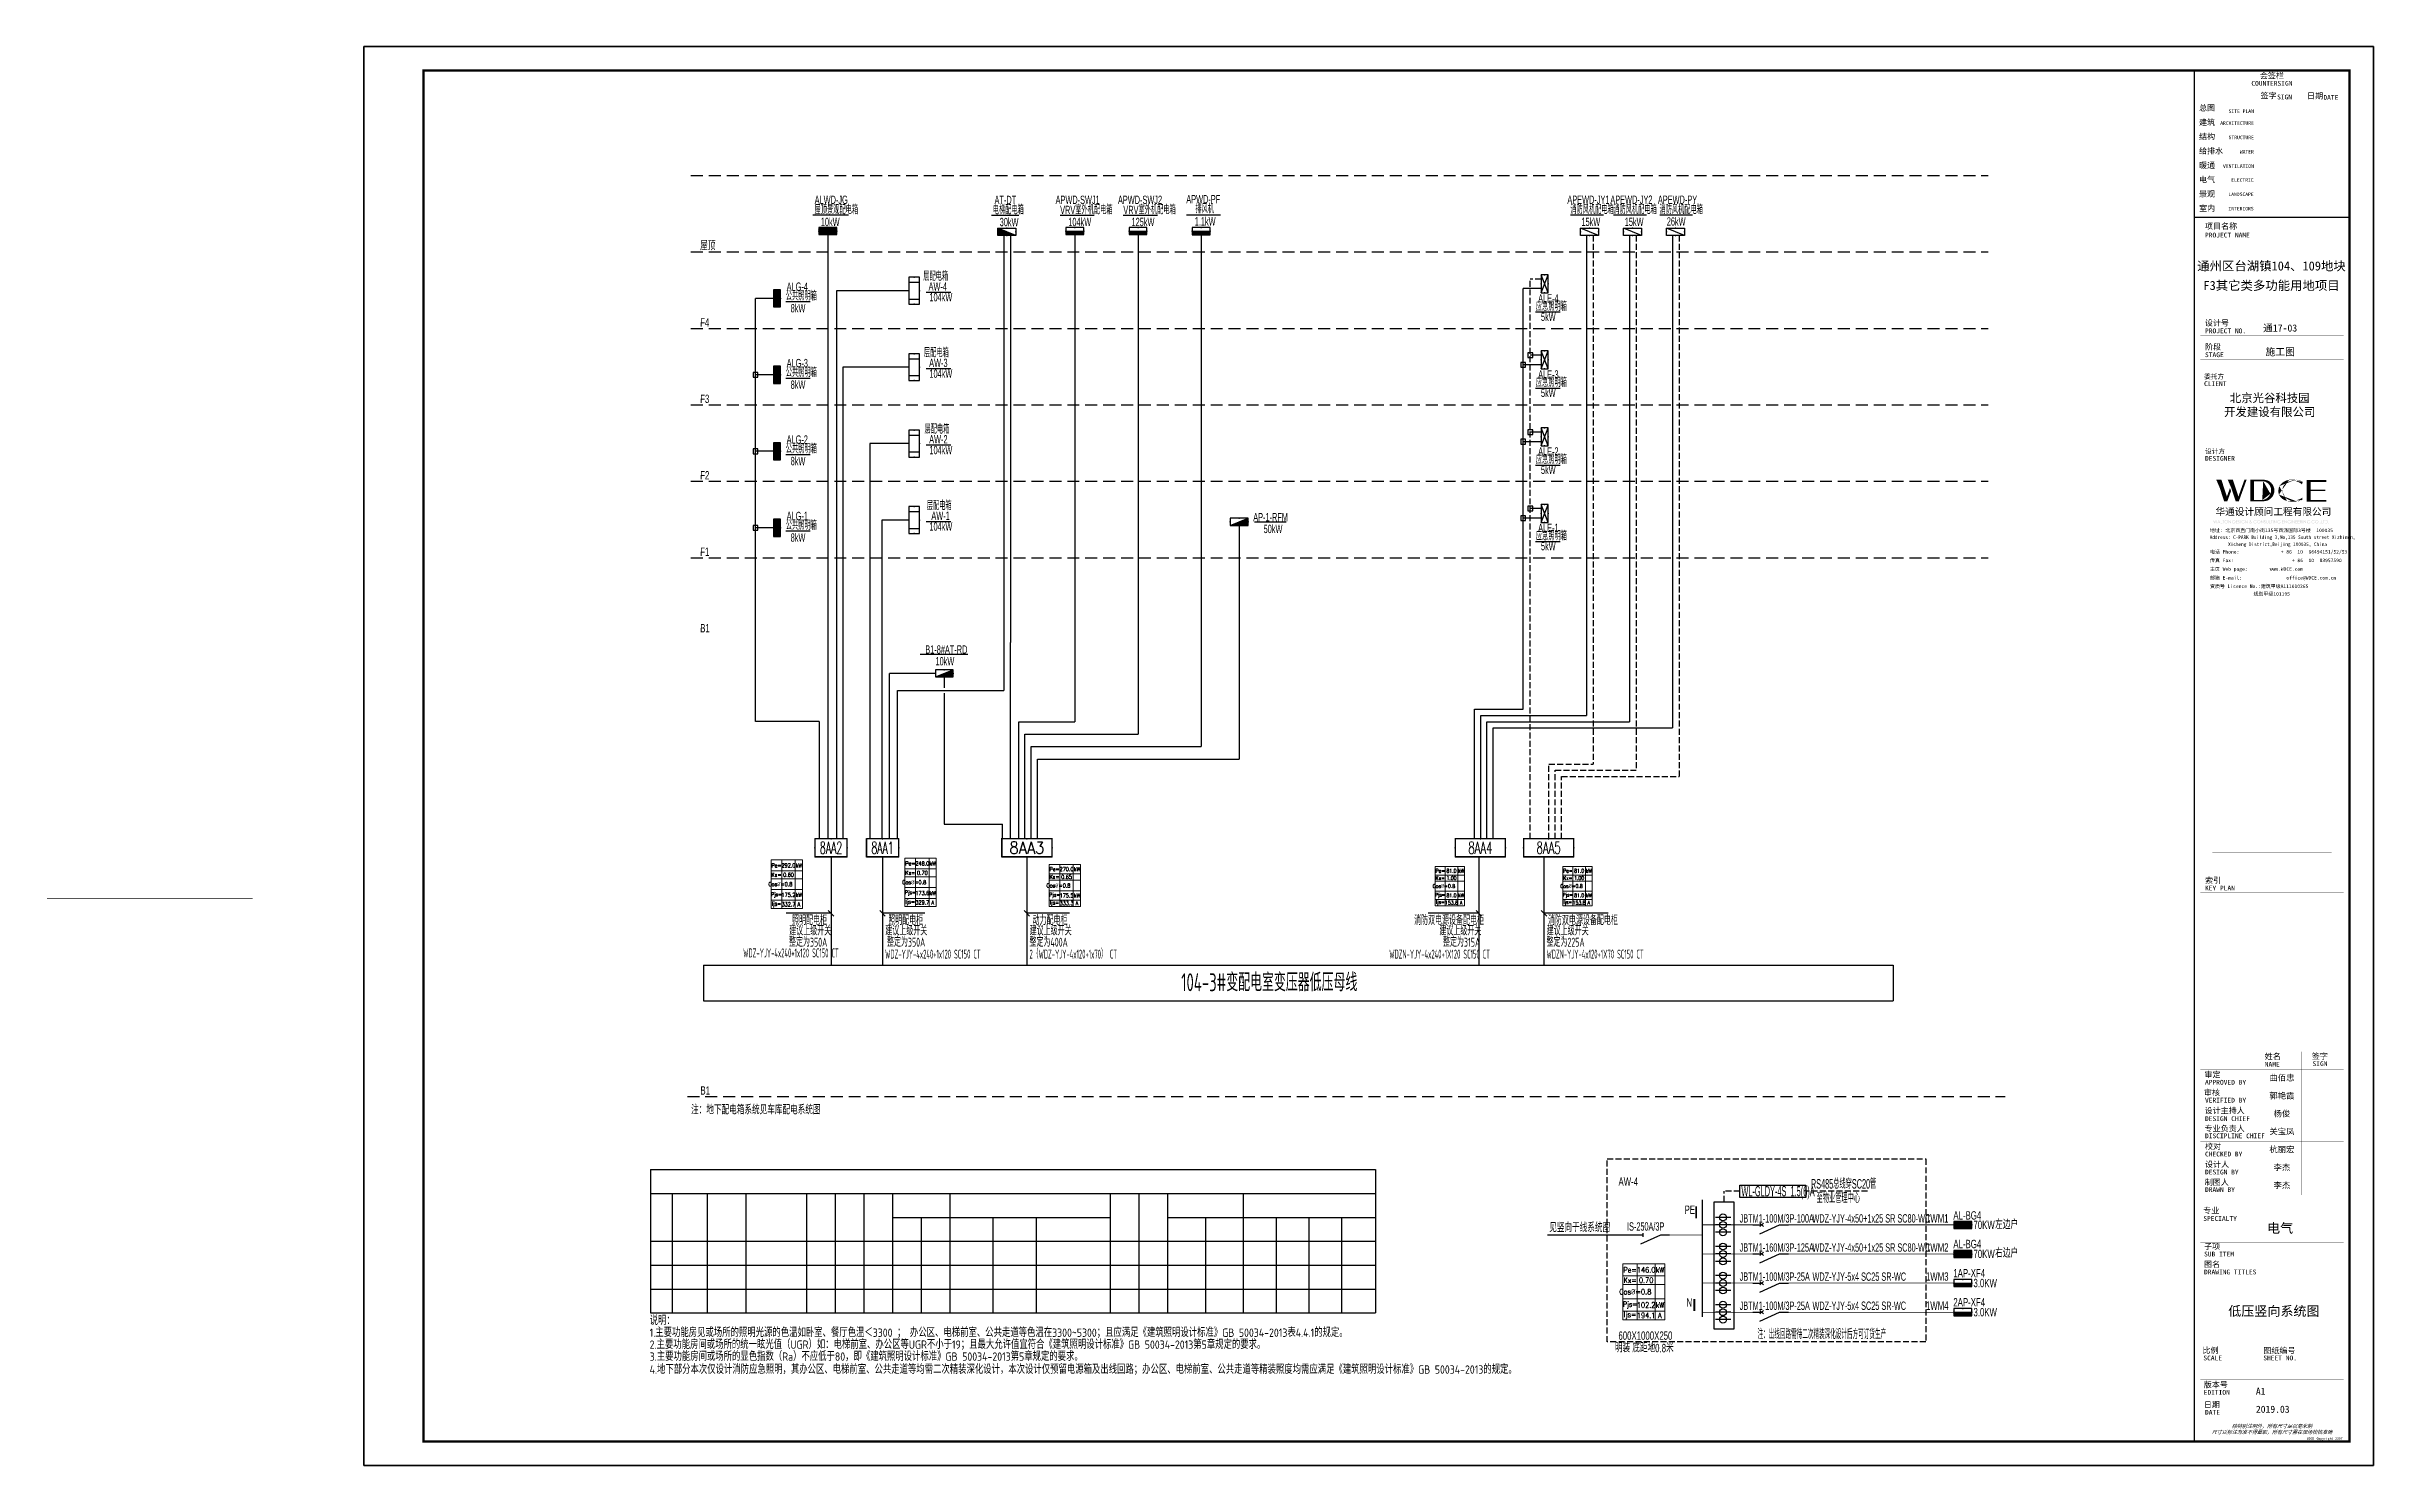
# Model space of a CAD drawing. Extents: x -292644 to 263613, y -713695 to 491457.
# Drawn here: x 88198 to 185579, y -202777 to -143377 of the extents above; entities that cross this region are included whole.
import ezdxf
from ezdxf.enums import TextEntityAlignment as Align

# ---------------------------------------------------------------- set-up
doc = ezdxf.new("R2010")
doc.units = 0
doc.header["$LTSCALE"] = 1000
doc.header["$MEASUREMENT"] = 0
for name, pattern in [('20-HIDDEN', [0.75, 0.5, -0.25]), ('CONTINOUS', [0]), ('DASH', [0.35, 0.25, -0.1])]:
    doc.linetypes.add(name, pattern=pattern)
doc.layers.get('0').update_dxf_attribs({"linetype": 'CONTINUOUS'})
doc.layers.get('Defpoints').update_dxf_attribs({"linetype": 'CONTINUOUS'})
for name, color, linetype in [('C-sheet(通用-图框)', 7, 'CONTINUOUS'), ('D-TEXT', 7, 'CONTINUOUS'), ('DIM-箱柜', 3, 'CONTINUOUS'), ('DQ', 7, 'CONTINOUS'), ('EL-SYSTEM', 4, 'CONTINUOUS'), ('EL-TEXT', 3, 'CONTINUOUS'), ('ELEMENT', 3, 'CONTINUOUS'), ('EQUIP', 3, 'CONTINUOUS'), ('EQUIP-箱柜', 3, 'CONTINUOUS'), ('EQUIP-通讯', 3, 'CONTINUOUS'), ('SHEET_LINE', 6, 'CONTINUOUS'), ('SHEET_TEXT', 7, 'CONTINUOUS'), ('TEL_TEXT', 3, 'CONTINUOUS'), ('TEL_TITLE', 7, 'CONTINUOUS'), ('WIRE', 4, 'CONTINUOUS'), ('WIRE-照明', 1, 'CONTINUOUS'), ('字', 7, 'CONTINUOUS'), ('表格线', 3, 'CONTINUOUS')]:
    doc.layers.add(name, color=color, linetype=linetype)
doc.layers.add('内审要求修改2.10', color=6, linetype='CONTINUOUS', plot=False)
doc.styles.add('_COMPLEX', font='ros.shx', dxfattribs={"width": 0.6, "bigfont": 'jd.shx'})
doc.styles.add('_HZTXT', font='ROS', dxfattribs={"width": 0.8, "bigfont": 'JD'})
doc.styles.add('_TCH_LABEL', font='COMPLEX', dxfattribs={"bigfont": 'GBCBIG'})
doc.styles.add('_TEL_DIM', font='SIMPLEX', dxfattribs={"width": 0.8, "height": 3.5, "bigfont": 'HZTXT'})
doc.styles.add('B', font='ros.shx', dxfattribs={"width": 0.8, "bigfont": 'jd.shx'})
doc.styles.add('DIM_FONT', font='SIMPLEX', dxfattribs={"width": 0.7, "bigfont": 'GBCBIG'})
doc.styles.add('EL-STANDARD', font='ros1.shx', dxfattribs={"width": 0.7, "bigfont": 'jd.shx'})
doc.styles.add('JD', font='ros.shx', dxfattribs={"width": 0.8, "height": 600, "bigfont": 'hztxt.shx'})
doc.styles.get("Standard").update_dxf_attribs({"font": 'gbenor.shx', "bigfont": 'gbcbig.shx'})
doc.styles.add('华文细黑', font='STXIHEI.TTF')

# ---------------------------------------------------------------- blocks, each defined once
blk = doc.blocks.new('*X9')
at = {"color": 0}
for p, q in [((-250, 33), (-83, 200)), ((-250, 68), (-118, 200)), ((-250, 104), (-154, 200)), ((-250, 139), (-189, 200)), ((-250, 174), (-224, 200)), ((-247, 0), (-47, 200)), ((-212, 0), (-12, 200)), ((-177, 0), (23, 200)), ((-141, 0), (59, 200)), ((-106, 0), (94, 200)), ((-71, 0), (129, 200)), ((-35, 0), (165, 200)), ((0, 0), (200, 200)), ((35, 0), (235, 200)), ((71, 0), (250, 179)), ((106, 0), (250, 144)), ((141, 0), (250, 109)), ((177, 0), (250, 73)), ((212, 0), (250, 38)), ((247, 0), (250, 3))]:
    blk.add_line(p, q, dxfattribs=at)
blk = doc.blocks.new('$equip$00001421')
for p, q in [((0.75, 0.6), (-0.75, 0.6)), ((-0.75, 0.6), (-0.75, 0)), ((-0.75, 0), (0.75, 0)), ((0.75, 0), (0.75, 0.6))]:
    blk.add_line(p, q)
at = {"const_width": 0.6}
blk.add_lwpolyline([(-0.75, 0.3), (0.75, 0.3)], dxfattribs=at)
for p in [(-0.75, 0.3), (0, 0.6), (0, 0), (0.75, 0.3)]:
    blk.add_point(p)
at = {"xscale": 0.00300000000061118, "yscale": 0.00300000000061118, "zscale": 0.00300000000061118}
blk.add_blockref('*X9', (0, 0), dxfattribs=at)
at = {"style": '_TCH_LABEL', "flags": 9}
blk.add_attdef('A', (0, 0), '', height=0.00002, dxfattribs=at)
blk = doc.blocks.new('$equip$00001428')
for p, q in [((0.75, 0.6), (-0.75, 0.6)), ((-0.75, 0.6), (-0.75, 0)), ((-0.75, 0), (0.75, 0)), ((-0.47, 0.6), (-0.47, 0)), ((0.47, 0.6), (0.47, 0)), ((0.75, 0), (0.75, 0.6))]:
    blk.add_line(p, q)
for p in [(-0.75, 0.3), (0, 0.6), (0, 0), (0.75, 0.3)]:
    blk.add_point(p)
at = {"style": '_TCH_LABEL', "flags": 9}
blk.add_attdef('A', (0, 0), '', height=0.00002, dxfattribs=at)
blk = doc.blocks.new('$equip$00002556')
for p, q in [((0.749, 0.295), (-0.751, 0.295)), ((-0.751, 0.295), (-0.751, -0.305)), ((0.749, -0.305), (0.749, 0.295)), ((-0.751, -0.305), (0.749, -0.305))]:
    blk.add_line(p, q)
at = {"const_width": 0.04}
blk.add_lwpolyline([(-0.751, 0.295), (-0.751, -0.305), (0.749, -0.305), (0.749, 0.295), (-0.751, 0.295), (-0.751, -0.305)], dxfattribs=at)
for p in [(-0.001, 0.295), (-0.751, -0.005), (-0.001, -0.305), (0.749, -0.005)]:
    blk.add_point(p)
at = {"color": 7, "style": '_TEL_DIM'}
blk.add_attdef('$TEXT$', text='', height=0.4, dxfattribs=at).set_placement((-0.001, -0.005), align=Align.MIDDLE_CENTER)
at = {"color": 7, "style": '_TEL_DIM', "flags": 1}
blk.add_attdef('A', text='', height=0.00002, dxfattribs=at).set_placement((0, 0), align=Align.MIDDLE_CENTER)
blk = doc.blocks.new('$equip$00001416')
for p, q in [((0.75, 0.6), (-0.75, 0.6)), ((-0.75, 0), (0.75, 0.6)), ((-0.75, 0.6), (-0.75, 0)), ((-0.75, 0), (0.75, 0)), ((0.75, 0), (0.75, 0.6))]:
    blk.add_line(p, q)
for p in [(-0.75, 0.3), (0, 0.6), (0, 0), (0.75, 0.3)]:
    blk.add_point(p)
at = {"style": '_TCH_LABEL', "flags": 9}
blk.add_attdef('A', (0, 0), '', height=0.00002, dxfattribs=at)
blk = doc.blocks.new('SADF AGF AERG AER GER')
at = {"layer": 'DIM-箱柜'}
blk.add_lwpolyline([(-462150, -1228514), (-378050, -1228514), (-378050, -1287914), (-462150, -1287914)], close=True, dxfattribs=at)
blk = doc.blocks.new('$equip$00001424')
for p, q in [((-0.75, 0), (0.75, 0.6)), ((-0.75, 0.6), (0.75, 0)), ((0.75, 0.6), (-0.75, 0.6)), ((-0.75, 0.6), (-0.75, 0)), ((-0.75, 0), (0.75, 0)), ((0.75, 0), (0.75, 0.6))]:
    blk.add_line(p, q)
for p in [(-0.75, 0.3), (0, 0.6), (0, 0), (0.75, 0.3)]:
    blk.add_point(p)
at = {"style": '_TCH_LABEL', "flags": 9}
blk.add_attdef('A', (0, 0), '', height=0.00002, dxfattribs=at)
blk = doc.blocks.new('*X5')
at = {"color": 0}
for p, q in [((-247, 0), (-246, 2)), ((-212, 0), (-187, 25)), ((-177, 0), (-128, 49)), ((-141, 0), (-69, 72)), ((-106, 0), (-10, 96)), ((-71, 0), (49, 120)), ((-35, 0), (108, 143)), ((0, 0), (167, 167)), ((35, 0), (226, 190)), ((71, 0), (250, 179)), ((106, 0), (250, 144)), ((141, 0), (250, 109)), ((177, 0), (250, 73)), ((212, 0), (250, 38)), ((247, 0), (250, 3))]:
    blk.add_line(p, q, dxfattribs=at)
blk = doc.blocks.new('$equip$00001425')
for p, q in [((-0.75, 0), (0.75, 0.6)), ((0.75, 0.6), (-0.75, 0.6)), ((-0.75, 0.6), (-0.75, 0)), ((-0.75, 0), (0.75, 0)), ((0.75, 0), (0.75, 0.6))]:
    blk.add_line(p, q)
for p in [(-0.75, 0.3), (0, 0.6), (0, 0), (0.75, 0.3)]:
    blk.add_point(p)
blk.add_solid([(-0.75, 0), (0.75, 0), (0.75, 0.6)])
at = {"xscale": 0.00300000000061118, "yscale": 0.00300000000061118, "zscale": 0.00300000000061118}
blk.add_blockref('*X5', (0, 0), dxfattribs=at)
at = {"style": '_TCH_LABEL', "flags": 9}
blk.add_attdef('A', (0, 0), '', height=0.00002, dxfattribs=at)
blk = doc.blocks.new('WDCE Copyright200X')
at = {"const_width": 0.016}
blk.add_lwpolyline([(-10.6, 1.26, 1), (-11.4, 1.26, 1)], format="xyb", close=True, dxfattribs=at)
at = {"style": '华文细黑'}
for s, p in [('WDCE ', (-11.46, 0.5)), ('     Copyright ', (-3.51, 0.5))]:
    blk.add_text(s, height=1, dxfattribs=at).set_placement(p, align=Align.BOTTOM_RIGHT)
blk.add_text('c', height=0.6, dxfattribs=at).set_placement((-11.04, 1.35), align=Align.MIDDLE_CENTER)
blk.add_attdef('200X', text='', height=1, dxfattribs=at).set_placement((-0.45, 0.5), align=Align.BOTTOM_RIGHT)
blk = doc.blocks.new('A$C69861949')
at = {"ltscale": 0.001}
h = blk.add_hatch(color=1, dxfattribs=at)
edge = h.paths.add_edge_path()
edge.add_line((6.19, 4.5), (5.72, 5.69))
edge.add_line((5.72, 5.69), (4.44, 2.16))
edge.add_line((4.44, 2.16), (2.13, 9.19))
edge.add_line((2.13, 9.19), (0, 9.19))
edge.add_arc((-16.38, 0.19), 18.69, 17.58721, 28.77623, ccw=False)
edge.add_line((1.43, 5.84), (3.29, 0.2))
edge.add_line((3.29, 0.2), (4.63, 0.2))
edge.add_line((4.63, 0.2), (6.19, 4.5))
h = blk.add_hatch(color=256, dxfattribs=at)
edge = h.paths.add_edge_path()
edge.add_line((12.68, 9.16), (11.78, 9.16))
edge.add_line((11.78, 9.16), (9.25, 2.16))
edge.add_line((9.25, 2.16), (6.94, 9.19))
edge.add_line((6.94, 9.19), (4.81, 9.19))
edge.add_arc((-11.57, 0.19), 18.69, 17.58721, 28.77623, ccw=False)
edge.add_line((6.25, 5.84), (8.1, 0.2))
edge.add_line((8.1, 0.2), (9.45, 0.2))
edge.add_line((9.45, 0.2), (12.68, 9.16))
h = blk.add_hatch(color=256, dxfattribs=at)
edge = h.paths.add_edge_path(flags=16)
edge.add_line((15.83, 8.57), (19.63, 8.57))
edge.add_arc((19.17, 4.82), 3.78, -23.14183, 82.94423, ccw=False)
edge.add_arc((18.56, 5.02), 4.42, 278.68499, 337.52631, ccw=False)
edge.add_line((19.22, 0.65), (15.83, 0.65))
edge.add_line((15.83, 0.65), (15.83, 8.57))
edge = h.paths.add_edge_path()
edge.add_line((19.82, 9.18), (14.31, 9.18))
edge.add_line((14.31, 9.18), (14.31, 0.18))
edge.add_line((14.31, 0.18), (19.82, 0.18))
edge.add_arc((19.82, 4.68), 4.5, 270, 450)
h = blk.add_hatch(color=256, dxfattribs=at)
edge = h.paths.add_edge_path()
edge.add_arc((32.12, 5.29), 4.85, 246.03927, 272.69016)
edge.add_arc((32.04, 6.93), 6.49, 272.70718, 286.02076)
edge.add_arc((32.38, 6.77), 6.25, 283.4194, 305.53004)
edge.add_line((36.01, 1.68), (36.01, 0.69))
edge.add_arc((32.99, 7.2), 7.17, 276.4266, 294.9218, ccw=False)
edge.add_arc((32.35, 12.88), 12.89, 257.71776, 276.4266, ccw=False)
edge.add_arc((30.66, 5.12), 4.95, 205.78561, 257.71776, ccw=False)
edge.add_arc((31.4, 4.47), 5.41, 157.62793, 196.11384, ccw=False)
edge.add_arc((31.4, 3.21), 6.01, 98.7561, 146.4478, ccw=False)
edge.add_arc((31.98, -1.34), 10.59, 83.99714, 98.11605, ccw=False)
edge.add_arc((32.42, 0.85), 8.38, 63.15797, 85.43526, ccw=False)
edge.add_line((36.21, 8.32), (35.86, 7.28))
edge.add_arc((31.06, 1.12), 7.81, 52.02624, 73.21555)
edge.add_arc((32.2, 4.92), 3.84, 73.21555, 96.60398)
edge.add_arc((32.39, 3.31), 5.47, 96.60398, 125.54997)
edge.add_arc((31.35, 4.76), 3.68, 125.54997, 164.03)
edge.add_arc((31.71, 4.66), 4.06, 164.03, 213.62566)
edge.add_arc((31.98, 4.83), 4.37, 213.62566, 245.27195)
blk.add_hatch(color=256, dxfattribs=at).paths.add_polyline_path([(45.65, 5.06), (39.44, 5.06), (39.44, 8.3), (46.09, 8.3), (46.09, 9.01), (37.82, 9.01), (37.82, 0), (46.09, 0), (46.09, 0.7), (39.44, 0.7), (39.44, 4.41), (45.65, 4.41)])
blk = doc.blocks.new('A$C51FB5BAD')
at = {"layer": 'SHEET_TEXT'}
h = blk.add_hatch(color=256, dxfattribs=at)
h.paths.add_polyline_path([(-886, -18950), (-883, -18943), (-875, -18940), (-867, -18943), (-864, -18950), (-867, -18958), (-875, -18961), (-883, -18958)])
h.paths.add_polyline_path([(-994, -18829), (-1021, -18829), (-1021, -18959), (-980, -18959), (-972, -18959), (-959, -18957), (-949, -18955), (-941, -18951), (-1009, -18947), (-1009, -18842), (-999, -18842), (-943, -18838), (-954, -18833), (-959, -18832), (-968, -18830), (-980, -18829)])
h.paths.add_polyline_path([(-943, -18838), (-999, -18842), (-997, -18842), (-984, -18842), (-973, -18843), (-964, -18844), (-963, -18844), (-952, -18848), (-943, -18854), (-943, -18854), (-935, -18862), (-930, -18872), (-929, -18874), (-926, -18884), (-925, -18896), (-925, -18896), (-926, -18908), (-929, -18918), (-934, -18927), (-941, -18935), (-949, -18941), (-959, -18944), (-960, -18944), (-968, -18946), (-980, -18946), (-994, -18947), (-1009, -18947), (-941, -18951), (-933, -18946), (-926, -18938), (-919, -18929), (-919, -18928), (-915, -18918), (-913, -18907), (-912, -18896), (-912, -18889), (-914, -18878), (-917, -18868), (-918, -18864), (-924, -18854), (-931, -18846), (-934, -18844)])
h.paths.add_polyline_path([(-1040, -18829), (-1111, -18829), (-1111, -18842), (-1082, -18842), (-1082, -18959), (-1069, -18959), (-1069, -18842), (-1040, -18842)])
h.paths.add_polyline_path([(-1168, -18829), (-1181, -18829), (-1181, -18959), (-1118, -18959), (-1118, -18946), (-1168, -18946)])
h.paths.add_polyline_path([(-1221, -18935), (-1209, -18941), (-1227, -18974), (-1236, -18970)])
h.paths.add_polyline_path([(-1281, -18950), (-1277, -18943), (-1270, -18940), (-1262, -18943), (-1259, -18950), (-1262, -18958), (-1270, -18961), (-1277, -18958)])
h.paths.add_polyline_path([(-1377, -18826), (-1378, -18826), (-1390, -18827), (-1400, -18830), (-1410, -18835), (-1412, -18836), (-1376, -18838), (-1365, -18839), (-1355, -18842), (-1346, -18848), (-1337, -18855), (-1330, -18863), (-1325, -18872), (-1322, -18883), (-1321, -18894), (-1321, -18894), (-1322, -18906), (-1325, -18916), (-1330, -18925), (-1337, -18934), (-1345, -18941), (-1354, -18946), (-1365, -18949), (-1376, -18949), (-1339, -18952), (-1330, -18945), (-1323, -18938), (-1316, -18928), (-1315, -18926), (-1311, -18916), (-1308, -18905), (-1307, -18894), (-1307, -18891), (-1309, -18880), (-1312, -18870), (-1316, -18860), (-1318, -18857), (-1324, -18849), (-1332, -18841), (-1341, -18835), (-1344, -18833), (-1354, -18829), (-1365, -18827)])
h.paths.add_polyline_path([(-1412, -18836), (-1421, -18843), (-1429, -18851), (-1435, -18860), (-1436, -18862), (-1441, -18873), (-1443, -18883), (-1444, -18895), (-1444, -18897), (-1443, -18908), (-1440, -18919), (-1435, -18929), (-1434, -18930), (-1427, -18939), (-1419, -18947), (-1410, -18953), (-1407, -18954), (-1397, -18959), (-1387, -18961), (-1375, -18962), (-1373, -18962), (-1362, -18961), (-1351, -18958), (-1341, -18953), (-1339, -18952), (-1376, -18949), (-1386, -18949), (-1396, -18946), (-1406, -18941), (-1414, -18933), (-1421, -18925), (-1426, -18916), (-1429, -18906), (-1431, -18895), (-1431, -18894), (-1429, -18883), (-1426, -18873), (-1422, -18863), (-1415, -18855), (-1407, -18848), (-1398, -18843), (-1387, -18840), (-1376, -18838)])
h.paths.add_polyline_path([(-1521, -18826), (-1525, -18826), (-1536, -18827), (-1547, -18830), (-1557, -18835), (-1559, -18836), (-1521, -18838), (-1511, -18839), (-1500, -18842), (-1491, -18846), (-1482, -18853), (-1474, -18861), (-1464, -18853), (-1471, -18846), (-1479, -18839), (-1489, -18833), (-1499, -18829), (-1510, -18827)])
h.paths.add_polyline_path([(-1559, -18836), (-1568, -18842), (-1576, -18850), (-1582, -18859), (-1583, -18861), (-1588, -18871), (-1590, -18882), (-1591, -18893), (-1590, -18905), (-1588, -18915), (-1584, -18925), (-1579, -18934), (-1571, -18943), (-1571, -18943), (-1563, -18950), (-1520, -18950), (-1521, -18950), (-1533, -18949), (-1543, -18946), (-1553, -18941), (-1561, -18934), (-1561, -18934), (-1568, -18925), (-1574, -18916), (-1576, -18906), (-1577, -18894), (-1577, -18894), (-1576, -18883), (-1573, -18873), (-1568, -18863), (-1561, -18855), (-1560, -18855), (-1552, -18848), (-1542, -18843), (-1532, -18840), (-1521, -18838)])
h.paths.add_polyline_path([(-1474, -18929), (-1481, -18935), (-1489, -18941), (-1499, -18946), (-1509, -18949), (-1520, -18950), (-1563, -18950), (-1554, -18955), (-1544, -18959), (-1533, -18961), (-1521, -18962), (-1510, -18961), (-1499, -18959), (-1489, -18955), (-1481, -18951), (-1472, -18945), (-1464, -18936)])
h.paths.add_polyline_path([(-1713, -18826), (-1715, -18826), (-1727, -18827), (-1737, -18829), (-1747, -18833), (-1756, -18839), (-1764, -18846), (-1770, -18853), (-1776, -18862), (-1781, -18872), (-1783, -18883), (-1784, -18894), (-1784, -18903), (-1781, -18914), (-1777, -18924), (-1771, -18933), (-1764, -18942), (-1761, -18944), (-1753, -18951), (-1711, -18950), (-1714, -18950), (-1725, -18948), (-1735, -18945), (-1745, -18940), (-1753, -18933), (-1754, -18933), (-1761, -18924), (-1766, -18914), (-1769, -18904), (-1770, -18893), (-1770, -18887), (-1768, -18876), (-1763, -18866), (-1759, -18860), (-1751, -18852), (-1741, -18846), (-1734, -18843), (-1723, -18840), (-1712, -18839), (-1672, -18837), (-1681, -18832), (-1692, -18829), (-1702, -18827)])
h.paths.add_polyline_path([(-1672, -18837), (-1712, -18839), (-1709, -18839), (-1698, -18841), (-1687, -18844), (-1681, -18847), (-1672, -18853), (-1663, -18860), (-1654, -18851), (-1654, -18851), (-1663, -18843)])
h.paths.add_polyline_path([(-1646, -18897), (-1702, -18897), (-1702, -18909), (-1660, -18909), (-1661, -18911), (-1664, -18922), (-1669, -18931), (-1677, -18939), (-1679, -18941), (-1689, -18946), (-1699, -18949), (-1711, -18950), (-1753, -18951), (-1744, -18956), (-1734, -18959), (-1723, -18961), (-1711, -18962), (-1703, -18962), (-1692, -18960), (-1681, -18957), (-1672, -18951), (-1664, -18945), (-1659, -18938), (-1653, -18930), (-1649, -18920), (-1647, -18909)])
h.paths.add_polyline_path([(-1918, -18829), (-1908, -18861), (-1822, -18959), (-1832, -18929)])
h.paths.add_polyline_path([(-1918, -18829), (-1921, -18829), (-1921, -18959), (-1908, -18959), (-1908, -18861)])
h.paths.add_polyline_path([(-1819, -18829), (-1832, -18829), (-1832, -18929), (-1822, -18959), (-1819, -18959)])
h.paths.add_polyline_path([(-1964, -18829), (-1951, -18829), (-1951, -18959), (-1964, -18959)])
h.paths.add_polyline_path([(-2045, -18829), (-2071, -18829), (-2071, -18959), (-2058, -18959), (-2058, -18899), (-2051, -18899), (-2020, -18898), (-2010, -18895), (-2002, -18890), (-2058, -18886), (-2058, -18842), (-2035, -18842), (-2002, -18837), (-2005, -18835), (-2016, -18831), (-2021, -18830), (-2031, -18829)])
h.paths.add_polyline_path([(-2002, -18837), (-2035, -18842), (-2032, -18842), (-2020, -18843), (-2011, -18847), (-2006, -18853), (-2004, -18864), (-2005, -18873), (-2011, -18881), (-2013, -18882), (-2023, -18885), (-2036, -18886), (-2058, -18886), (-2002, -18890), (-1996, -18884), (-1991, -18875), (-1990, -18864), (-1990, -18859), (-1993, -18849), (-1995, -18846)])
h.paths.add_polyline_path([(-2020, -18898), (-2051, -18899), (-2035, -18899), (-2032, -18899)], flags=17)
h.paths.add_polyline_path([(-2051, -18899), (-2004, -18959), (-1988, -18959), (-2035, -18899)])
h.paths.add_polyline_path([(-2094, -18829), (-2169, -18829), (-2169, -18959), (-2095, -18959), (-2095, -18946), (-2156, -18946), (-2156, -18895), (-2095, -18895), (-2095, -18882), (-2156, -18882), (-2156, -18842), (-2094, -18842)])
h.paths.add_polyline_path([(-2191, -18829), (-2265, -18829), (-2265, -18959), (-2192, -18959), (-2192, -18946), (-2252, -18946), (-2252, -18895), (-2192, -18895), (-2192, -18882), (-2252, -18882), (-2252, -18842), (-2191, -18842)])
h.paths.add_polyline_path([(-2396, -18829), (-2386, -18861), (-2300, -18959), (-2310, -18929)])
h.paths.add_polyline_path([(-2396, -18829), (-2399, -18829), (-2399, -18959), (-2386, -18959), (-2386, -18861)])
h.paths.add_polyline_path([(-2297, -18829), (-2310, -18829), (-2310, -18929), (-2300, -18959), (-2297, -18959)])
h.paths.add_polyline_path([(-2442, -18829), (-2429, -18829), (-2429, -18959), (-2442, -18959)])
h.paths.add_polyline_path([(-2523, -18826), (-2525, -18826), (-2536, -18827), (-2547, -18829), (-2557, -18833), (-2566, -18839), (-2574, -18846), (-2580, -18853), (-2586, -18862), (-2590, -18872), (-2593, -18883), (-2594, -18894), (-2593, -18903), (-2591, -18914), (-2587, -18924), (-2581, -18933), (-2574, -18942), (-2571, -18944), (-2563, -18951), (-2520, -18950), (-2524, -18950), (-2535, -18948), (-2545, -18945), (-2554, -18940), (-2563, -18933), (-2563, -18933), (-2571, -18924), (-2576, -18914), (-2579, -18904), (-2580, -18893), (-2580, -18887), (-2577, -18876), (-2572, -18866), (-2568, -18860), (-2560, -18852), (-2551, -18846), (-2544, -18843), (-2533, -18840), (-2522, -18839), (-2482, -18837), (-2491, -18832), (-2501, -18829), (-2512, -18827)])
h.paths.add_polyline_path([(-2482, -18837), (-2522, -18839), (-2519, -18839), (-2508, -18841), (-2497, -18844), (-2491, -18847), (-2482, -18853), (-2473, -18860), (-2463, -18851), (-2463, -18851), (-2472, -18843)])
h.paths.add_polyline_path([(-2455, -18897), (-2511, -18897), (-2511, -18909), (-2470, -18909), (-2470, -18911), (-2474, -18922), (-2479, -18931), (-2487, -18939), (-2489, -18941), (-2498, -18946), (-2509, -18949), (-2520, -18950), (-2563, -18951), (-2554, -18956), (-2544, -18959), (-2533, -18961), (-2521, -18962), (-2513, -18962), (-2501, -18960), (-2491, -18957), (-2482, -18951), (-2474, -18945), (-2468, -18938), (-2463, -18930), (-2459, -18920), (-2456, -18909)])
h.paths.add_polyline_path([(-2728, -18829), (-2718, -18861), (-2632, -18959), (-2642, -18929)])
h.paths.add_polyline_path([(-2728, -18829), (-2731, -18829), (-2731, -18959), (-2718, -18959), (-2718, -18861)])
h.paths.add_polyline_path([(-2629, -18829), (-2642, -18829), (-2642, -18929), (-2632, -18959), (-2629, -18959)])
h.paths.add_polyline_path([(-2753, -18829), (-2828, -18829), (-2828, -18959), (-2754, -18959), (-2754, -18946), (-2815, -18946), (-2815, -18895), (-2754, -18895), (-2754, -18882), (-2815, -18882), (-2815, -18842), (-2753, -18842)])
h.paths.add_polyline_path([(-2956, -18826), (-2958, -18826), (-2969, -18827), (-2980, -18829), (-2990, -18833), (-2999, -18839), (-3007, -18846), (-3013, -18853), (-3019, -18862), (-3023, -18872), (-3026, -18883), (-3027, -18894), (-3026, -18903), (-3024, -18914), (-3020, -18924), (-3014, -18933), (-3007, -18942), (-3004, -18944), (-2996, -18951), (-2953, -18950), (-2957, -18950), (-2968, -18948), (-2978, -18945), (-2988, -18940), (-2996, -18933), (-2996, -18933), (-3004, -18924), (-3009, -18914), (-3012, -18904), (-3013, -18893), (-3013, -18887), (-3010, -18876), (-3005, -18866), (-3001, -18860), (-2994, -18852), (-2984, -18846), (-2977, -18843), (-2966, -18840), (-2955, -18839), (-2915, -18837), (-2924, -18832), (-2934, -18829), (-2945, -18827)])
h.paths.add_polyline_path([(-2915, -18837), (-2955, -18839), (-2952, -18839), (-2941, -18841), (-2930, -18844), (-2924, -18847), (-2915, -18853), (-2906, -18860), (-2896, -18851), (-2897, -18851), (-2905, -18843)])
h.paths.add_polyline_path([(-2888, -18897), (-2945, -18897), (-2945, -18909), (-2903, -18909), (-2903, -18911), (-2907, -18922), (-2912, -18931), (-2920, -18939), (-2922, -18941), (-2932, -18946), (-2942, -18949), (-2953, -18950), (-2996, -18951), (-2987, -18956), (-2977, -18959), (-2966, -18961), (-2954, -18962), (-2946, -18962), (-2934, -18960), (-2924, -18957), (-2915, -18951), (-2907, -18945), (-2901, -18938), (-2896, -18930), (-2892, -18920), (-2889, -18909)])
h.paths.add_polyline_path([(-3161, -18829), (-3151, -18861), (-3065, -18959), (-3075, -18929)])
h.paths.add_polyline_path([(-3161, -18829), (-3164, -18829), (-3164, -18959), (-3151, -18959), (-3151, -18861)])
h.paths.add_polyline_path([(-3062, -18829), (-3075, -18829), (-3075, -18929), (-3065, -18959), (-3062, -18959)])
h.paths.add_polyline_path([(-3207, -18829), (-3194, -18829), (-3194, -18959), (-3207, -18959)])
h.paths.add_polyline_path([(-3224, -18829), (-3295, -18829), (-3295, -18842), (-3266, -18842), (-3266, -18959), (-3253, -18959), (-3253, -18842), (-3224, -18842)])
h.paths.add_polyline_path([(-3352, -18829), (-3365, -18829), (-3365, -18959), (-3302, -18959), (-3302, -18946), (-3352, -18946)])
h.paths.add_polyline_path([(-3398, -18829), (-3410, -18829), (-3410, -18907), (-3411, -18919), (-3412, -18928), (-3412, -18929), (-3417, -18939), (-3418, -18940), (-3427, -18947), (-3429, -18948), (-3440, -18950), (-3468, -18953), (-3459, -18959), (-3450, -18961), (-3439, -18962), (-3436, -18962), (-3425, -18960), (-3415, -18955), (-3415, -18955), (-3407, -18947), (-3401, -18938), (-3400, -18931), (-3398, -18921), (-3398, -18907)])
h.paths.add_polyline_path([(-3470, -18829), (-3483, -18829), (-3483, -18907), (-3483, -18914), (-3482, -18926), (-3481, -18935), (-3479, -18939), (-3473, -18949), (-3468, -18953), (-3440, -18950), (-3444, -18950), (-3455, -18946), (-3457, -18945), (-3465, -18937), (-3466, -18936), (-3470, -18926), (-3470, -18920), (-3470, -18907)])
h.paths.add_polyline_path([(-3547, -18826), (-3550, -18826), (-3561, -18829), (-3570, -18835), (-3571, -18836), (-3577, -18845), (-3579, -18856), (-3579, -18857), (-3576, -18868), (-3576, -18870), (-3569, -18879), (-3569, -18879), (-3562, -18885), (-3552, -18894), (-3546, -18898), (-3537, -18906), (-3531, -18912), (-3528, -18917), (-3525, -18927), (-3526, -18934), (-3532, -18943), (-3538, -18947), (-3549, -18949), (-3575, -18951), (-3567, -18957), (-3558, -18961), (-3547, -18962), (-3541, -18962), (-3531, -18958), (-3522, -18952), (-3518, -18947), (-3513, -18938), (-3511, -18927), (-3513, -18917), (-3518, -18907), (-3523, -18901), (-3530, -18894), (-3540, -18886), (-3545, -18882), (-3555, -18874), (-3561, -18868), (-3562, -18866), (-3565, -18856), (-3565, -18853), (-3560, -18844), (-3558, -18842), (-3548, -18839), (-3521, -18838), (-3529, -18831), (-3536, -18828)])
h.paths.add_polyline_path([(-3521, -18838), (-3548, -18839), (-3544, -18840), (-3534, -18844), (-3531, -18846), (-3524, -18855), (-3513, -18847)], flags=17)
h.paths.add_polyline_path([(-3576, -18928), (-3587, -18935), (-3582, -18943), (-3575, -18951), (-3549, -18949), (-3552, -18949), (-3561, -18946), (-3569, -18939)])
h.paths.add_polyline_path([(-3704, -18829), (-3694, -18861), (-3608, -18959), (-3618, -18929)])
h.paths.add_polyline_path([(-3704, -18829), (-3707, -18829), (-3707, -18959), (-3694, -18959), (-3694, -18861)])
h.paths.add_polyline_path([(-3605, -18829), (-3618, -18829), (-3618, -18929), (-3608, -18959), (-3605, -18959)])
h.paths.add_polyline_path([(-3802, -18826), (-3804, -18826), (-3815, -18827), (-3826, -18830), (-3836, -18835), (-3838, -18836), (-3802, -18838), (-3791, -18839), (-3781, -18842), (-3772, -18848), (-3763, -18855), (-3756, -18863), (-3751, -18872), (-3748, -18883), (-3747, -18894), (-3747, -18894), (-3748, -18906), (-3751, -18916), (-3756, -18925), (-3763, -18934), (-3771, -18941), (-3780, -18946), (-3791, -18949), (-3802, -18949), (-3765, -18952), (-3756, -18945), (-3748, -18938), (-3742, -18928), (-3741, -18926), (-3737, -18916), (-3734, -18905), (-3733, -18894), (-3733, -18891), (-3734, -18880), (-3737, -18870), (-3742, -18860), (-3743, -18857), (-3750, -18849), (-3758, -18841), (-3767, -18835), (-3770, -18833), (-3780, -18829), (-3791, -18827)])
h.paths.add_polyline_path([(-3838, -18836), (-3847, -18843), (-3855, -18851), (-3861, -18860), (-3862, -18862), (-3866, -18873), (-3869, -18883), (-3870, -18895), (-3870, -18897), (-3869, -18908), (-3866, -18919), (-3861, -18929), (-3860, -18930), (-3853, -18939), (-3845, -18947), (-3836, -18953), (-3833, -18954), (-3823, -18959), (-3813, -18961), (-3801, -18962), (-3799, -18962), (-3788, -18961), (-3777, -18958), (-3767, -18953), (-3765, -18952), (-3802, -18949), (-3812, -18949), (-3822, -18946), (-3832, -18941), (-3840, -18933), (-3847, -18925), (-3852, -18916), (-3855, -18906), (-3856, -18895), (-3856, -18894), (-3855, -18883), (-3852, -18873), (-3848, -18863), (-3841, -18855), (-3833, -18848), (-3823, -18843), (-3813, -18840), (-3802, -18838)])
h.paths.add_polyline_path([(-3947, -18826), (-3951, -18826), (-3962, -18827), (-3973, -18830), (-3983, -18835), (-3985, -18836), (-3947, -18838), (-3937, -18839), (-3926, -18842), (-3917, -18846), (-3908, -18853), (-3900, -18861), (-3890, -18853), (-3896, -18846), (-3905, -18839), (-3915, -18833), (-3925, -18829), (-3936, -18827)])
h.paths.add_polyline_path([(-3985, -18836), (-3994, -18842), (-4001, -18850), (-4008, -18859), (-4009, -18861), (-4014, -18871), (-4016, -18882), (-4017, -18893), (-4016, -18905), (-4014, -18915), (-4010, -18925), (-4004, -18934), (-3997, -18943), (-3997, -18943), (-3989, -18950), (-3946, -18950), (-3947, -18950), (-3959, -18949), (-3969, -18946), (-3979, -18941), (-3987, -18934), (-3987, -18934), (-3994, -18925), (-3999, -18916), (-4002, -18906), (-4003, -18894), (-4003, -18894), (-4002, -18883), (-3999, -18873), (-3994, -18863), (-3987, -18855), (-3986, -18855), (-3978, -18848), (-3968, -18843), (-3958, -18840), (-3947, -18838)])
h.paths.add_polyline_path([(-3900, -18929), (-3907, -18935), (-3915, -18941), (-3925, -18946), (-3935, -18949), (-3946, -18950), (-3989, -18950), (-3980, -18955), (-3969, -18959), (-3959, -18961), (-3947, -18962), (-3936, -18961), (-3925, -18959), (-3915, -18955), (-3907, -18951), (-3898, -18945), (-3890, -18936)])
h.paths.add_polyline_path([(-4149, -18834), (-4150, -18834), (-4161, -18836), (-4170, -18840), (-4176, -18847), (-4179, -18857), (-4179, -18859), (-4175, -18870), (-4175, -18870), (-4170, -18878), (-4162, -18888), (-4170, -18894), (-4153, -18898), (-4120, -18933), (-4124, -18935), (-4134, -18942), (-4142, -18946), (-4148, -18948), (-4158, -18950), (-4184, -18954), (-4181, -18956), (-4171, -18961), (-4160, -18962), (-4160, -18962), (-4148, -18961), (-4138, -18958), (-4132, -18955), (-4122, -18949), (-4111, -18942), (-4094, -18940), (-4101, -18933), (-4095, -18928), (-4111, -18924), (-4144, -18890), (-4140, -18887), (-4152, -18881), (-4156, -18875), (-4163, -18865), (-4166, -18858), (-4161, -18849), (-4160, -18849), (-4150, -18846), (-4129, -18841), (-4129, -18841), (-4138, -18836)])
h.paths.add_polyline_path([(-4129, -18841), (-4150, -18846), (-4149, -18846), (-4139, -18849), (-4134, -18857), (-4135, -18863), (-4141, -18871), (-4152, -18881), (-4140, -18887), (-4131, -18879), (-4125, -18871), (-4123, -18868), (-4121, -18857), (-4122, -18850)], flags=17)
h.paths.add_polyline_path([(-4170, -18894), (-4178, -18902), (-4185, -18910), (-4186, -18912), (-4191, -18922), (-4193, -18932), (-4193, -18934), (-4190, -18945), (-4184, -18954), (-4158, -18950), (-4164, -18949), (-4174, -18944), (-4176, -18941), (-4180, -18931), (-4180, -18928), (-4175, -18918), (-4172, -18914), (-4164, -18907), (-4153, -18898)])
h.paths.add_polyline_path([(-4095, -18911), (-4101, -18916), (-4111, -18924), (-4095, -18928), (-4086, -18920)])
h.paths.add_polyline_path([(-4094, -18940), (-4111, -18942), (-4095, -18959), (-4077, -18959), (-4078, -18957), (-4087, -18948)])
h.paths.add_polyline_path([(-4369, -18829), (-4358, -18861), (-4273, -18959), (-4283, -18929)])
h.paths.add_polyline_path([(-4369, -18829), (-4372, -18829), (-4372, -18959), (-4358, -18959), (-4358, -18861)])
h.paths.add_polyline_path([(-4270, -18829), (-4283, -18829), (-4283, -18929), (-4273, -18959), (-4270, -18959)])
h.paths.add_polyline_path([(-4454, -18826), (-4456, -18826), (-4468, -18827), (-4479, -18829), (-4489, -18833), (-4497, -18839), (-4506, -18846), (-4512, -18853), (-4518, -18862), (-4522, -18872), (-4525, -18883), (-4526, -18894), (-4525, -18903), (-4523, -18914), (-4518, -18924), (-4513, -18933), (-4505, -18942), (-4503, -18944), (-4495, -18951), (-4452, -18950), (-4456, -18950), (-4467, -18948), (-4477, -18945), (-4486, -18940), (-4495, -18933), (-4495, -18933), (-4502, -18924), (-4508, -18914), (-4511, -18904), (-4512, -18893), (-4511, -18887), (-4509, -18876), (-4504, -18866), (-4500, -18860), (-4492, -18852), (-4483, -18846), (-4475, -18843), (-4465, -18840), (-4454, -18839), (-4413, -18837), (-4423, -18832), (-4433, -18829), (-4443, -18827)])
h.paths.add_polyline_path([(-4413, -18837), (-4454, -18839), (-4450, -18839), (-4440, -18841), (-4429, -18844), (-4423, -18847), (-4414, -18853), (-4405, -18860), (-4395, -18851), (-4395, -18851), (-4404, -18843)])
h.paths.add_polyline_path([(-4387, -18897), (-4443, -18897), (-4443, -18909), (-4402, -18909), (-4402, -18911), (-4405, -18922), (-4411, -18931), (-4419, -18939), (-4421, -18941), (-4430, -18946), (-4440, -18949), (-4452, -18950), (-4495, -18951), (-4486, -18956), (-4475, -18959), (-4464, -18961), (-4452, -18962), (-4444, -18962), (-4433, -18960), (-4423, -18957), (-4414, -18951), (-4406, -18945), (-4400, -18938), (-4395, -18930), (-4391, -18920), (-4388, -18909)])
h.paths.add_polyline_path([(-4572, -18829), (-4559, -18829), (-4559, -18959), (-4572, -18959)])
h.paths.add_polyline_path([(-4634, -18826), (-4637, -18826), (-4647, -18829), (-4656, -18835), (-4658, -18836), (-4663, -18845), (-4665, -18856), (-4665, -18857), (-4663, -18868), (-4662, -18870), (-4656, -18879), (-4656, -18879), (-4649, -18885), (-4638, -18894), (-4633, -18898), (-4624, -18906), (-4618, -18912), (-4614, -18917), (-4612, -18927), (-4613, -18934), (-4618, -18943), (-4625, -18947), (-4636, -18949), (-4661, -18951), (-4653, -18957), (-4644, -18961), (-4634, -18962), (-4627, -18962), (-4617, -18958), (-4608, -18952), (-4604, -18947), (-4599, -18938), (-4597, -18927), (-4599, -18917), (-4605, -18907), (-4609, -18901), (-4617, -18894), (-4627, -18886), (-4632, -18882), (-4642, -18874), (-4647, -18868), (-4649, -18866), (-4652, -18856), (-4652, -18853), (-4647, -18844), (-4645, -18842), (-4634, -18839), (-4607, -18838), (-4615, -18831), (-4623, -18828)])
h.paths.add_polyline_path([(-4607, -18838), (-4634, -18839), (-4631, -18840), (-4621, -18844), (-4618, -18846), (-4610, -18855), (-4600, -18847)], flags=17)
h.paths.add_polyline_path([(-4662, -18928), (-4673, -18935), (-4669, -18943), (-4661, -18951), (-4636, -18949), (-4639, -18949), (-4647, -18946), (-4655, -18939)])
h.paths.add_polyline_path([(-4682, -18829), (-4757, -18829), (-4757, -18959), (-4683, -18959), (-4683, -18946), (-4744, -18946), (-4744, -18895), (-4683, -18895), (-4683, -18882), (-4744, -18882), (-4744, -18842), (-4682, -18842)])
h.paths.add_polyline_path([(-4864, -18829), (-4891, -18829), (-4891, -18959), (-4850, -18959), (-4842, -18959), (-4830, -18957), (-4820, -18955), (-4811, -18951), (-4879, -18947), (-4879, -18842), (-4870, -18842), (-4813, -18838), (-4824, -18833), (-4829, -18832), (-4839, -18830), (-4850, -18829)])
h.paths.add_polyline_path([(-4813, -18838), (-4870, -18842), (-4867, -18842), (-4854, -18842), (-4843, -18843), (-4834, -18844), (-4833, -18844), (-4823, -18848), (-4813, -18854), (-4813, -18854), (-4805, -18862), (-4800, -18872), (-4799, -18874), (-4796, -18884), (-4795, -18896), (-4795, -18896), (-4796, -18908), (-4799, -18918), (-4804, -18927), (-4811, -18935), (-4819, -18941), (-4830, -18944), (-4830, -18944), (-4839, -18946), (-4850, -18946), (-4864, -18947), (-4879, -18947), (-4811, -18951), (-4804, -18946), (-4796, -18938), (-4790, -18929), (-4789, -18928), (-4785, -18918), (-4783, -18907), (-4782, -18896), (-4782, -18889), (-4784, -18878), (-4787, -18868), (-4789, -18864), (-4794, -18854), (-4801, -18846), (-4804, -18844)])
h.paths.add_polyline_path([(-5067, -18829), (-5057, -18861), (-4971, -18959), (-4981, -18929)])
h.paths.add_polyline_path([(-5067, -18829), (-5070, -18829), (-5070, -18959), (-5057, -18959), (-5057, -18861)])
h.paths.add_polyline_path([(-4968, -18829), (-4981, -18829), (-4981, -18929), (-4971, -18959), (-4968, -18959)])
h.paths.add_polyline_path([(-5165, -18826), (-5167, -18826), (-5178, -18827), (-5189, -18830), (-5199, -18835), (-5201, -18836), (-5165, -18838), (-5154, -18839), (-5144, -18842), (-5134, -18848), (-5125, -18855), (-5119, -18863), (-5114, -18872), (-5110, -18883), (-5109, -18894), (-5109, -18894), (-5110, -18906), (-5114, -18916), (-5118, -18925), (-5125, -18934), (-5133, -18941), (-5143, -18946), (-5153, -18949), (-5165, -18949), (-5128, -18952), (-5119, -18945), (-5111, -18938), (-5105, -18928), (-5104, -18926), (-5099, -18916), (-5097, -18905), (-5096, -18894), (-5096, -18891), (-5097, -18880), (-5100, -18870), (-5105, -18860), (-5106, -18857), (-5113, -18849), (-5121, -18841), (-5130, -18835), (-5133, -18833), (-5143, -18829), (-5154, -18827)])
h.paths.add_polyline_path([(-5201, -18836), (-5210, -18843), (-5217, -18851), (-5224, -18860), (-5225, -18862), (-5229, -18873), (-5232, -18883), (-5233, -18895), (-5232, -18897), (-5231, -18908), (-5228, -18919), (-5223, -18929), (-5222, -18930), (-5216, -18939), (-5208, -18947), (-5198, -18953), (-5196, -18954), (-5186, -18959), (-5175, -18961), (-5164, -18962), (-5161, -18962), (-5150, -18961), (-5140, -18958), (-5130, -18953), (-5128, -18952), (-5165, -18949), (-5175, -18949), (-5185, -18946), (-5194, -18941), (-5203, -18933), (-5210, -18925), (-5215, -18916), (-5218, -18906), (-5219, -18895), (-5219, -18894), (-5218, -18883), (-5215, -18873), (-5210, -18863), (-5203, -18855), (-5195, -18848), (-5186, -18843), (-5176, -18840), (-5165, -18838)])
h.paths.add_polyline_path([(-5246, -18829), (-5317, -18829), (-5317, -18842), (-5288, -18842), (-5288, -18959), (-5275, -18959), (-5275, -18842), (-5246, -18842)])
h.paths.add_polyline_path([(-5374, -18829), (-5387, -18829), (-5387, -18959), (-5324, -18959), (-5324, -18946), (-5374, -18946)])
h.paths.add_polyline_path([(-5468, -18824), (-5470, -18853), (-5448, -18901), (-5492, -18901), (-5442, -18915), (-5421, -18959), (-5408, -18959)])
h.paths.add_polyline_path([(-5468, -18824), (-5471, -18824), (-5532, -18959), (-5518, -18959), (-5498, -18915), (-5442, -18915), (-5492, -18901), (-5470, -18853)])
h.paths.add_polyline_path([(-5545, -18829), (-5558, -18829), (-5585, -18926), (-5585, -18962), (-5583, -18962)])
h.paths.add_polyline_path([(-5622, -18829), (-5623, -18861), (-5585, -18962), (-5585, -18926)])
h.paths.add_polyline_path([(-5622, -18829), (-5625, -18829), (-5662, -18926), (-5665, -18962), (-5663, -18962), (-5623, -18861)])
h.paths.add_polyline_path([(-5688, -18829), (-5702, -18829), (-5665, -18962), (-5662, -18926)])
at = {"layer": 'SHEET_LINE', "const_width": 50}
for points in [[(-6500, 0), (-6500, -6150), (0, -6150), (0, 0)], [(-6500, -57400), (0, -57400), (0, -6150), (-6500, -6150)]]:
    blk.add_lwpolyline(points, close=True, dxfattribs=at)
at = {"layer": 'SHEET_LINE', "const_width": 5}
for points in [[(-6500, -750), (0, -750)], [(-3914, -750), (-3914, -6150)], [(-1910, -750), (-1910, -6150)], [(-6500, -1350), (0, -1350)], [(-6500, -1950), (0, -1950)], [(-6500, -2550), (0, -2550)], [(-6500, -3150), (0, -3150)], [(-6500, -3750), (0, -3750)], [(-6500, -4350), (0, -4350)], [(-6500, -4950), (0, -4950)], [(-6500, -4950), (0, -4950)], [(-6500, -5550), (0, -5550)], [(-6500, -6150), (0, -6150)], [(-6250, -11113), (-250, -11113)], [(-6250, -12113), (-250, -12113)], [(-250, -15440), (-250, -12613), (-6250, -12613), (-6250, -15440)], [(-6250, -15440), (-250, -15440)], [(-6250, -15740), (-6250, -33443)], [(-6250, -15740), (-250, -15740)], [(-6250, -33443), (-250, -33443), (-250, -15740)], [(-5750, -22389), (-750, -22389)], [(-5750, -27343), (-750, -27343)], [(-5750, -32740), (-750, -32740)], [(-6250, -33443), (-250, -33443)], [(-6250, -34426), (-250, -34426)], [(-6250, -47074), (-250, -47074), (-250, -41074), (-6250, -41074), (-6250, -47074)], [(-6250, -41824), (-250, -41824)], [(-3750, -41074), (-3750, -47074)], [(-2000, -41074), (-2000, -47074)], [(-6250, -42574), (-250, -42574)], [(-6250, -43324), (-250, -43324)], [(-6250, -44074), (-250, -44074)], [(-6250, -44824), (-250, -44824)], [(-6250, -45574), (-250, -45574)], [(-6250, -46324), (-250, -46324)], [(-6250, -47550), (-250, -47550), (-250, -56400), (-6250, -56400), (-6250, -47550)], [(-6250, -49050), (-250, -49050)], [(-6250, -49800), (-250, -49800)], [(-6250, -53400), (-250, -53400)], [(-3750, -53400), (-3750, -54800)], [(-6250, -54800), (-250, -54800)], [(-6250, -55600), (-250, -55600)]]:
    blk.add_lwpolyline(points, dxfattribs=at)
at = {"layer": 'SHEET_TEXT', "ltscale": 0.001, "xscale": 100, "yscale": 100, "zscale": 100}
blk.add_blockref('A$C69861949', (-5578, -18053), dxfattribs=at)
at = {"layer": 'SHEET_TEXT', "xscale": 100, "yscale": 100, "zscale": 100}
blk.add_blockref('WDCE Copyright200X', (-250, -57400), dxfattribs=at).add_auto_attribs({'200X': '2007'})
at = {"layer": 'SHEET_TEXT', "style": '华文细黑'}
for s, height, p in [('COUNTERSIGN', 200, (-3250, -440)), ('会签栏', 240, (-3250, -100))]:
    blk.add_text(s, height=height, dxfattribs=at).set_placement(p, align=Align.TOP_CENTER)
for s, height, p in [('签字', 240, (-3722, -937)), ('日期', 240, (-1779, -942)), ('总图', 240, (-6300, -1450)), ('SIGN', 200, (-3032, -1012)), ('DATE', 200, (-1096, -1030)), ('结构', 240, (-6300, -2650)), ('建筑', 240, (-6300, -2050)), ('给排水', 240, (-6300, -3250)), ('暖通', 240, (-6300, -3850)), ('电气', 240, (-6300, -4450)), ('景观', 240, (-6300, -5050)), ('室内', 240, (-6300, -5650)), ('项目名称', 240, (-6050, -6400)), ('PROJECT NAME', 200, (-6050, -6792)), ('设计号', 240, (-6054, -10452)), ('PROJECT NO.', 200, (-6050, -10803)), ('阶段', 240, (-6050, -11453)), ('STAGE', 200, (-6050, -11803)), ('委托方', 200, (-6090, -12714)), ('CLIENT', 200, (-6090, -13014)), ('索引', 240, (-6050, -33786)), ('KEY PLAN', 200, (-6050, -34126)), ('姓名', 240, (-3550, -41153)), ('NAME', 200, (-3550, -41504)), ('签字', 240, (-1581, -41143)), ('SIGN', 200, (-1550, -41480)), ('审核', 240, (-6095, -42671)), ('审定', 240, (-6073, -41919)), ('APPROVED BY', 200, (-6050, -42256)), ('设计主持人', 240, (-6068, -43424)), ('VERIFIED BY', 200, (-6050, -43009)), ('DESIGN CHIEF', 200, (-6050, -43781)), ('专业负责人', 240, (-6067, -44174)), ('DISCIPLINE CHIEF', 200, (-6050, -44502)), ('校对', 240, (-6050, -44924)), ('CHECKED BY', 200, (-6050, -45263)), ('设计人', 240, (-6050, -45674)), ('制图人', 240, (-6061, -46424)), ('DESIGN BY', 200, (-6050, -46017)), ('专业', 240, (-6123, -47607)), ('DRAWN BY', 200, (-6050, -46750)), ('SPECIALTY', 200, (-6123, -47962)), ('SUB ITEM', 200, (-6088, -49450)), ('子项', 240, (-6088, -49108)), ('DRAWING TITLES', 200, (-6091, -50200)), ('图名', 240, (-6091, -49859)), ('比例', 240, (-6156, -53458)), ('图纸编号', 240, (-3610, -53468)), ('SCALE', 200, (-6119, -53800)), ('SHEET NO.', 200, (-3610, -53800)), ('版本号', 240, (-6100, -54897)), ('EDITION', 200, (-6106, -55239)), ('日期', 240, (-6100, -55732)), ('DATE', 200, (-6050, -56074))]:
    blk.add_text(s, height=height, dxfattribs=at).set_placement(p, align=Align.TOP_LEFT)
for s, p in [('SITE PLAN', (-4006, -1630)), ('ARCHITECTURE', (-4006, -2130)), ('STRUCTURE', (-4006, -2730)), ('WATER', (-4006, -3330)), ('VENTILATION', (-4006, -3930)), ('ELECTRIC', (-4014, -4511)), ('INTERIORS', (-4014, -5711)), ('LANDSCAPE', (-4014, -5111))]:
    blk.add_text(s, height=150, dxfattribs=at).set_placement(p, align=Align.TOP_RIGHT)
at = {"layer": 'SHEET_TEXT', "color": 6, "style": '华文细黑'}
for s, p in [('设计方', (-6050, -15842)), ('DESIGNER', (-6050, -16142))]:
    blk.add_text(s, height=200, dxfattribs=at).set_placement(p, align=Align.TOP_LEFT)
at = {"layer": 'SHEET_TEXT', "style": '华文细黑'}
for s, height, p in [('华通设计顾问工程有限公司', 296.23, (-5615, -18619)), ('地址: 北京西直门南小街135号西派国际3号楼  100035', 148.12, (-5844, -19325)), ('传真 Fax:                     + 86  10  83957590', 148.12, (-5842, -20584)), ('电话 Phone:               + 86  10  66494151/52/53', 148.12, (-5842, -20225)), ('主页 Web page:        www.WDCE.com', 148.12, (-5842, -20945)), ('邮箱 E-mail:                office@WDCE.com.cn ', 148.12, (-5842, -21312)), ('资质号 Licence No.:建筑甲级A111010265', 148.12, (-5842, -21667)), ('规划甲级101195', 148.1, (-4020, -21987))]:
    blk.add_text(s, height=height, dxfattribs=at).set_placement(p)
at = {"layer": 'SHEET_TEXT', "style": '华文细黑', "width": 0.9}
for s, p in [('Address: C-PARK Building 3,No,135 South street Xizhimen,', (-5853, -19614)), ('Xicheng District,Beijing 100035, China', (-5083, -19909))]:
    blk.add_text(s, height=148.12, dxfattribs=at).set_placement(p)
at = {"layer": 'SHEET_TEXT', "style": '华文细黑', "oblique": 20}
for s, p in [('尺寸以标注为准不得量取，所有尺寸需在现场校核准确', (-3250, -57000)), ('除特别注明外，所有尺寸是以毫米制', (-3250, -56750))]:
    blk.add_text(s, height=150, dxfattribs=at).set_placement(p, align=Align.MIDDLE_CENTER)
at = {"layer": '字', "style": '华文细黑'}
for s, p in [('A1', (-3921, -55441)), ('2019.03', (-3921, -56193))]:
    blk.add_text(s, height=296.2, dxfattribs=at).set_placement(p)
at = {"layer": '字', "width": 78154.16, "attachment_point": 5, "style": '华文细黑'}
for s, insert, char_height in [('通州区台湖镇104、109地块', (-3267, -8206), 380), ('F3其它类多功能用地项目', (-3267, -9023), 380), ('通17-03', (-2906, -10797), 300), ('施工图', (-2906, -11797), 300), ('北京光谷科技园\\P开发建设有限公司', (-3343, -14027), 350), ('电气', (-2908, -48482), 400)]:
    blk.add_mtext(s, dxfattribs=dict(at, insert=insert, char_height=char_height))
blk = doc.blocks.new('A$C6873132B')
at = {"layer": 'DIM-箱柜'}
blk.add_blockref('SADF AGF AERG AER GER', (378050, 1287914), dxfattribs=at)
blk = doc.blocks.new('*X16')
at = {"color": 0}
for p, q in [((-250, 33), (-183, 100)), ((-250, 68), (-218, 100)), ((-247, 0), (-147, 100)), ((-212, 0), (-112, 100)), ((-177, 0), (-77, 100)), ((-141, 0), (-41, 100)), ((-106, 0), (-6, 100)), ((-71, 0), (29, 100)), ((-35, 0), (65, 100)), ((0, 0), (100, 100)), ((35, 0), (135, 100)), ((71, 0), (171, 100)), ((106, 0), (206, 100)), ((141, 0), (241, 100)), ((177, 0), (250, 73)), ((212, 0), (250, 38)), ((247, 0), (250, 3))]:
    blk.add_line(p, q, dxfattribs=at)
blk = doc.blocks.new('$equip$00001414')
for p, q in [((0.75, 0.6), (-0.75, 0.6)), ((-0.75, 0.6), (-0.75, 0)), ((-0.75, 0.3), (0.75, 0.3)), ((-0.75, 0), (0.75, 0)), ((0.75, 0), (0.75, 0.6))]:
    blk.add_line(p, q)
at = {"const_width": 0.3}
blk.add_lwpolyline([(-0.75, 0.15), (0.75, 0.15)], dxfattribs=at)
for p in [(-0.75, 0.3), (0, 0.6), (0, 0), (0.75, 0.3)]:
    blk.add_point(p)
at = {"xscale": 0.00300000000061118, "yscale": 0.00300000000061118, "zscale": 0.00300000000061118}
blk.add_blockref('*X16', (0, 0), dxfattribs=at)
at = {"style": '_TCH_LABEL', "flags": 9}
blk.add_attdef('A', (0, 0), '', height=0.00002, dxfattribs=at)
blk = doc.blocks.new('*T91')
at = {"layer": 'Defpoints', "color": 8, "linetype": 'ByBlock', "lineweight": 0, "transparency": 16777216}
for p, q in [((0, 0), (1224, 0)), ((0, 0), (0, -1638)), ((415, 0), (415, -1638)), ((942, 0), (942, -1638)), ((1224, 0), (1224, -1638)), ((0, -357), (1224, -357)), ((0, -609), (1224, -609)), ((0, -1029), (1224, -1029)), ((0, -1386), (1224, -1386)), ((0, -1638), (1224, -1638))]:
    blk.add_line(p, q, dxfattribs=at)
at = {"color": 0, "transparency": 16777216, "attachment_point": 5, "style": '_TEL_DIM'}
for s, insert, char_height, width in [('Cos{\\fISOCPEUR|b0|i0|c0|p34;%%C}=', (208, -819), 157.5, 415.32), ('Pe=', (208, -179), 157.5, 415.32), ('Kx=', (208, -483), 157.5, 415.32), ('81.0', (679, -179), 157.5, 526.65), ('1.00', (679, -483), 157.5, 526.65), ('0.8', (679, -819), 157.5, 526.65), ('kW', (1083, -179), 157.5, 282.07), ('Pjs=', (208, -1208), 147, 415.32), ('Ijs=', (208, -1512), 157.5, 415.32), ('153.8', (679, -1512), 157.5, 526.65), ('81.0', (679, -1208), 157.5, 526.65), ('kW', (1083, -1208), 157.5, 282.07), ('A', (1083, -1512), 158, 282.07)]:
    blk.add_mtext(s, dxfattribs=dict(at, insert=insert, char_height=char_height, width=width))
blk = doc.blocks.new('*T92')
at = {"layer": 'Defpoints', "color": 8, "linetype": 'ByBlock', "lineweight": 0, "transparency": 16777216}
for p, q in [((0, 0), (1224, 0)), ((0, 0), (0, -1638)), ((415, 0), (415, -1638)), ((942, 0), (942, -1638)), ((1224, 0), (1224, -1638)), ((0, -357), (1224, -357)), ((0, -609), (1224, -609)), ((0, -1029), (1224, -1029)), ((0, -1386), (1224, -1386)), ((0, -1638), (1224, -1638))]:
    blk.add_line(p, q, dxfattribs=at)
at = {"color": 0, "transparency": 16777216, "attachment_point": 5, "style": '_TEL_DIM'}
for s, insert, char_height, width in [('Cos{\\fISOCPEUR|b0|i0|c0|p34;%%C}=', (208, -819), 157.5, 415.32), ('Pe=', (208, -179), 157.5, 415.32), ('Kx=', (208, -483), 157.5, 415.32), ('81.0', (679, -179), 157.5, 526.65), ('1.00', (679, -483), 157.5, 526.65), ('0.8', (679, -819), 157.5, 526.65), ('kW', (1083, -179), 157.5, 282.07), ('Pjs=', (208, -1208), 147, 415.32), ('Ijs=', (208, -1512), 157.5, 415.32), ('153.8', (679, -1512), 157.5, 526.65), ('81.0', (679, -1208), 157.5, 526.65), ('kW', (1083, -1208), 157.5, 282.07), ('A', (1083, -1512), 158, 282.07)]:
    blk.add_mtext(s, dxfattribs=dict(at, insert=insert, char_height=char_height, width=width))
blk = doc.blocks.new('M_M8')
for p, q in [((-0.25, -0.2), (0, -0.75)), ((0.05, -0.25), (-0.05, -0.25))]:
    blk.add_line(p, q)
for points in [[(0, 0), (0, -0.25)], [(0, -0.75), (0, -1)]]:
    blk.add_lwpolyline(points)
at = {"style": 'DIM_FONT', "width": 0.8, "flags": 9}
blk.add_attdef('S', (0.25, -0.5), '', height=0.2, dxfattribs=at)
blk = doc.blocks.new('M_M7')
for p, q in [((-0.25, -0.2), (0, -0.75)), ((-0.047, -0.297), (0.047, -0.203)), ((-0.047, -0.203), (0.047, -0.297))]:
    blk.add_line(p, q)
for points in [[(0, 0), (0, -0.25)], [(0, -0.75), (0, -1)]]:
    blk.add_lwpolyline(points)
at = {"width": 0.8, "flags": 9}
blk.add_attdef('S', (0.25, -0.5), '', height=0.2, dxfattribs=at)
blk = doc.blocks.new('*T95')
at = {"layer": 'Defpoints', "color": 8, "linetype": 'ByBlock', "lineweight": 0, "transparency": 16777216}
for p, q in [((0, 0), (1749, 0)), ((0, 0), (0, -2340)), ((593, 0), (593, -2340)), ((1346, 0), (1346, -2340)), ((1749, 0), (1749, -2340)), ((0, -510), (1749, -510)), ((0, -870), (1749, -870)), ((0, -1470), (1749, -1470)), ((0, -1980), (1749, -1980)), ((0, -2340), (1749, -2340))]:
    blk.add_line(p, q, dxfattribs=at)
at = {"color": 0, "transparency": 16777216, "attachment_point": 5, "style": '_TEL_DIM'}
for s, insert, char_height, width in [('Pe=', (297, -255), 225, 593.32), ('Kx=', (297, -690), 225, 593.32), ('146.0', (970, -255), 225, 752.36), ('0.70', (970, -690), 225, 752.36), ('kW', (1547, -255), 225, 402.96), ('Cos{\\fISOCPEUR|b0|i0|c0|p34;%%C}=', (297, -1170), 225, 593.32), ('Pjs=', (297, -1725), 210, 593.32), ('102.2', (970, -1725), 225, 752.36), ('0.8', (970, -1170), 225, 752.36), ('kW', (1547, -1725), 225, 402.96), ('Ijs=', (297, -2160), 225, 593.32), ('194.1', (970, -2160), 225, 752.36), ('A', (1547, -2160), 225, 402.96)]:
    blk.add_mtext(s, dxfattribs=dict(at, insert=insert, char_height=char_height, width=width))
blk = doc.blocks.new('*T104')
at = {"layer": 'Defpoints', "color": 8, "linetype": 'ByBlock', "lineweight": 0, "transparency": 16777216}
for p, q in [((0, 0), (1312, 0)), ((0, 0), (0, -2025)), ((445, 0), (445, -2025)), ((1009, 0), (1009, -2025)), ((1312, 0), (1312, -2025)), ((0, -450), (1312, -450)), ((0, -788), (1312, -788)), ((0, -1238), (1312, -1238)), ((0, -1688), (1312, -1688)), ((0, -2025), (1312, -2025))]:
    blk.add_line(p, q, dxfattribs=at)
at = {"color": 0, "transparency": 16777216, "attachment_point": 5, "style": '_TEL_DIM'}
for s, insert, char_height, width in [('Cos{\\fISOCPEUR|b0|i0|c0|p34;%%C}=', (223, -1013), 168.75, 444.99), ('Pe=', (223, -225), 168.8, 444.99), ('Kx=', (223, -619), 168.8, 444.99), ('248.0', (727, -225), 168.8, 564.27), ('0.70', (727, -619), 168.8, 564.27), ('0.8', (727, -1013), 168.8, 564.27), ('kW', (1161, -225), 168.8, 302.22), ('Pjs=', (223, -1463), 157.5, 444.99), ('Ijs=', (223, -1856), 168.8, 444.99), ('329.7', (727, -1856), 168.8, 564.27), ('173.6', (727, -1463), 168.8, 564.27), ('kW', (1161, -1463), 168.8, 302.22), ('A', (1161, -1856), 169, 302.22)]:
    blk.add_mtext(s, dxfattribs=dict(at, insert=insert, char_height=char_height, width=width))
blk = doc.blocks.new('*T105')
at = {"layer": 'Defpoints', "color": 8, "linetype": 'ByBlock', "lineweight": 0, "transparency": 16777216}
for p, q in [((0, 0), (1312, 0)), ((0, 0), (0, -2025)), ((445, 0), (445, -2025)), ((1009, 0), (1009, -2025)), ((1312, 0), (1312, -2025)), ((0, -450), (1312, -450)), ((0, -788), (1312, -788)), ((0, -1238), (1312, -1238)), ((0, -1688), (1312, -1688)), ((0, -2025), (1312, -2025))]:
    blk.add_line(p, q, dxfattribs=at)
at = {"color": 0, "transparency": 16777216, "attachment_point": 5, "style": '_TEL_DIM'}
for s, insert, char_height, width in [('Cos{\\fISOCPEUR|b0|i0|c0|p34;%%C}=', (223, -1013), 168.75, 444.99), ('Pe=', (223, -225), 168.8, 444.99), ('Kx=', (223, -619), 168.8, 444.99), ('292.0', (727, -225), 168.8, 564.27), ('0.60', (727, -619), 168.8, 564.27), ('0.8', (727, -1013), 168.8, 564.27), ('kW', (1161, -225), 168.8, 302.22), ('Pjs=', (223, -1463), 157.5, 444.99), ('Ijs=', (223, -1856), 168.8, 444.99), ('332.7', (727, -1856), 168.8, 564.27), ('175.2', (727, -1463), 168.8, 564.27), ('kW', (1161, -1463), 168.8, 302.22), ('A', (1161, -1856), 169, 302.22)]:
    blk.add_mtext(s, dxfattribs=dict(at, insert=insert, char_height=char_height, width=width))
blk = doc.blocks.new('*T106')
at = {"layer": 'Defpoints', "color": 8, "linetype": 'ByBlock', "lineweight": 0, "transparency": 16777216}
for p, q in [((0, 0), (1312, 0)), ((0, 0), (0, -1755)), ((445, 0), (445, -1755)), ((1009, 0), (1009, -1755)), ((1312, 0), (1312, -1755)), ((0, -383), (1312, -383)), ((0, -653), (1312, -653)), ((0, -1103), (1312, -1103)), ((0, -1485), (1312, -1485)), ((0, -1755), (1312, -1755))]:
    blk.add_line(p, q, dxfattribs=at)
at = {"color": 0, "transparency": 16777216, "attachment_point": 5, "style": '_TEL_DIM'}
for s, insert, char_height, width in [('Cos{\\fISOCPEUR|b0|i0|c0|p34;%%C}=', (223, -878), 168.75, 444.99), ('Pe=', (223, -191), 168.8, 444.99), ('Kx=', (223, -518), 168.8, 444.99), ('270.0', (727, -191), 168.8, 564.27), ('0.65', (727, -518), 168.8, 564.27), ('0.8', (727, -878), 168.8, 564.27), ('kW', (1161, -191), 168.8, 302.22), ('Pjs=', (223, -1294), 157.5, 444.99), ('Ijs=', (223, -1620), 168.8, 444.99), ('333.3', (727, -1620), 168.8, 564.27), ('175.5', (727, -1294), 168.8, 564.27), ('kW', (1161, -1294), 168.8, 302.22), ('A', (1161, -1620), 169, 302.22)]:
    blk.add_mtext(s, dxfattribs=dict(at, insert=insert, char_height=char_height, width=width))

msp = doc.modelspace()

# ---------------------------------------------------------------- linework, layer by layer
at = {"color": 8, "linetype": '20-HIDDEN'}
for p, q in [((115168, -148774), (169453, -148774)), ((115168, -151974), (169453, -151974)), ((115168, -155174), (169453, -155174)), ((115168, -158374), (169453, -158374)), ((115168, -161575), (169453, -161575)), ((115168, -164775), (169453, -164775)), ((115018, -187326), (170162, -187326))]:
    msp.add_line(p, q, dxfattribs=at)
at = {"ltscale": 100}
for p, q in [((115690, -181832), (165478, -181832)), ((115690, -181832), (115690, -183332)), ((165478, -181832), (165478, -183332)), ((115690, -183332), (165478, -183332))]:
    msp.add_line(p, q, dxfattribs=at)
at = {"linetype": 'DASH'}
for p, q in [((153513, -197607), (153513, -189946)), ((153513, -189946), (166841, -189946)), ((166841, -189946), (166841, -197607)), ((166841, -197607), (153513, -197607))]:
    msp.add_line(p, q, dxfattribs=at)
at = {"color": 2, "elevation": 0}
msp.add_lwpolyline([(159064, -191037), (161821, -191037), (161821, -191556), (159064, -191556)], close=True, dxfattribs=at)
at = {"linetype": 'Continuous', "const_width": 72.9}
for points in [[(157236, -191929), (157236, -192426)], [(157156, -195812), (157156, -196309)]]:
    msp.add_lwpolyline(points, dxfattribs=at)
at = {"color": 2}
for centre in [(158354, -192391), (158354, -192703), (158354, -193014), (158354, -193610), (158354, -193922), (158354, -194233), (158354, -194829), (158354, -195141), (158354, -195451), (158354, -196048), (158354, -196360), (158354, -196670)]:
    msp.add_circle(centre, 143, dxfattribs=at)
at = {"layer": 'EL-SYSTEM'}
for p, q in [((128259, -151286), (128259, -170332)), ((128541, -151286), (128541, -168329)), ((131231, -151256), (131231, -171643)), ((133876, -151256), (133876, -172163)), ((136522, -151256), (136522, -172683)), ((152642, -151286), (152642, -171383)), ((154442, -151286), (154442, -171643)), ((156241, -151286), (156241, -171903)), ((149991, -171123), (149991, -153513)), ((150744, -153513), (149991, -153513)), ((118623, -153920), (117870, -153920)), ((150744, -156697), (149991, -156697)), ((150744, -156297), (150294, -156297)), ((118623, -157120), (117870, -157120)), ((150744, -159520), (150294, -159520)), ((118623, -160321), (117870, -160321)), ((150744, -159920), (149991, -159920)), ((118623, -163521), (117870, -163521)), ((138110, -163427), (138110, -173203)), ((150744, -163120), (149991, -163120)), ((150744, -162720), (150294, -162720)), ((128541, -176541), (128541, -168329)), ((125394, -169619), (123481, -169619)), ((123481, -176541), (123481, -169619)), ((123807, -176541), (123807, -170332)), ((123807, -170332), (128259, -170332)), ((125769, -169769), (125769, -170219)), ((125769, -170444), (125769, -175934)), ((147958, -176541), (147958, -171123)), ((147958, -171123), (149991, -171123)), ((148218, -176541), (148218, -171383)), ((148218, -171383), (152642, -171383)), ((128882, -176541), (128882, -171643, 0)), ((128882, -171643, 0), (131231, -171643, 0)), ((129142, -172163), (133876, -172163)), ((129142, -176541), (129142, -172163, 0)), ((148478, -176541), (148478, -171643)), ((148478, -171643), (154442, -171643)), ((148738, -176541), (148738, -171903)), ((148738, -171903), (156241, -171903)), ((129407, -176541), (129407, -172683)), ((129407, -172683, 0), (136522, -172683, 0)), ((129672, -176541, 0), (129672, -173203, 0)), ((129672, -173203, 0), (138110, -173203, 0)), ((125769, -175934), (128201, -175934)), ((128201, -176541), (128201, -175934))]:
    msp.add_line(p, q, dxfattribs=at)
at = {"layer": 'EL-SYSTEM', "linetype": 'DASH'}
for p, q in [((152925, -151286), (152925, -173412)), ((154724, -151286), (154724, -173672)), ((156524, -151286), (156524, -173932)), ((150744, -153113), (150294, -153113)), ((150294, -176541), (150294, -153113)), ((151074, -173412, 0), (152925, -173412)), ((151074, -176541), (151074, -173412)), ((151334, -173672), (154724, -173672)), ((151334, -176541), (151334, -173672)), ((151594, -173932), (156524, -173932)), ((151594, -176541), (151594, -173932))]:
    msp.add_line(p, q, dxfattribs=at)
at = {"layer": 'EL-TEXT', "color": 0}
for p, q in [((121029, -179659), (119155, -179659)), ((121143, -179780), (120915, -179538)), ((123299, -179780), (123071, -179538)), ((124961, -179659), (123185, -179659)), ((129340, -179780), (129112, -179538)), ((131002, -179659), (129226, -179659)), ((148139, -179659, 0), (146019, -179659, 0)), ((148253, -179780, 0), (148025, -179538, 0)), ((150978, -179780), (150750, -179538)), ((153557, -179659), (150864, -179659))]:
    msp.add_line(p, q, dxfattribs=at)
at = {"layer": 'ELEMENT'}
msp.add_lwpolyline([(157989, -191741), (158812, -191741), (158812, -197071), (157989, -197071)], close=True, dxfattribs=at)
at = {"layer": 'EQUIP'}
for points in [[(149891, -156797), (150091, -156797), (150091, -156597), (149891, -156597)], [(150194, -156397), (150394, -156397), (150394, -156197), (150194, -156197)], [(150194, -159620), (150394, -159620), (150394, -159420), (150194, -159420)], [(149891, -160020), (150091, -160020), (150091, -159820), (149891, -159820)], [(150194, -162820), (150394, -162820), (150394, -162620), (150194, -162620)], [(149891, -163220), (150091, -163220), (150091, -163020), (149891, -163020)]]:
    msp.add_lwpolyline(points, close=True, dxfattribs=at)
at = {"layer": 'EQUIP', "elevation": 0}
for points in [[(117770, -157220), (117970, -157220), (117970, -157020), (117770, -157020)], [(117770, -160421), (117970, -160421), (117970, -160221), (117770, -160221)], [(117770, -163621), (117970, -163621), (117970, -163421), (117770, -163421)]]:
    msp.add_lwpolyline(points, close=True, dxfattribs=at)
at = {"layer": 'TEL_TEXT', "color": 7}
for p, q in [((121766, -150443), (120272, -150443)), ((128894, -150448), (127739, -150448)), ((130613, -150443), (132040, -150443)), ((133258, -150443), (134686, -150443)), ((135903, -150417), (137331, -150417)), ((153350, -150438), (151981, -150438)), ((155149, -150438), (153780, -150438)), ((157080, -150438), (155711, -150438)), ((125011, -153654), (126039, -153654)), ((119132, -154054), (120151, -154054)), ((150515, -154489), (151548, -154489)), ((119132, -157254), (120151, -157254)), ((125011, -156855), (126039, -156855)), ((150515, -157673), (151548, -157673)), ((119132, -160455), (120151, -160455)), ((125011, -160055), (126039, -160055)), ((150515, -160896), (151548, -160896)), ((125011, -163255), (126039, -163255)), ((140074, -163294), (138745, -163294)), ((119132, -163655), (120151, -163655)), ((150515, -164096), (151548, -164096)), ((126759, -168833), (124754, -168833))]:
    msp.add_line(p, q, dxfattribs=at)
at = {"layer": 'TEL_TITLE'}
msp.add_lwpolyline([(101479, -202777), (185579, -202777), (185579, -143377), (101479, -143377)], close=True, dxfattribs=at)
at = {"layer": 'TEL_TITLE', "const_width": 100}
msp.add_lwpolyline([(103979, -201777), (184579, -201777), (184579, -144377), (103979, -144377)], close=True, dxfattribs=at)
at = {"layer": 'WIRE', "color": 4}
for p, q in [((158689, -192391), (158046, -192391)), ((158689, -192703), (158046, -192703)), ((158689, -193014), (158046, -193014)), ((158689, -193610), (158046, -193610)), ((158689, -193922), (158046, -193922)), ((158689, -194233), (158046, -194233)), ((158689, -194829), (158046, -194829)), ((158689, -195141), (158046, -195141)), ((158689, -195451), (158046, -195451)), ((158689, -196048), (158046, -196048)), ((158689, -196360), (158046, -196360)), ((158689, -196670), (158046, -196670))]:
    msp.add_line(p, q, dxfattribs=at)
at = {"layer": 'WIRE-照明', "linetype": 'Continuous'}
for p, q in [((120890, -151252), (120890, -176541)), ((124287, -153597), (121251, -153597)), ((121251, -153597), (121251, -176541)), ((117870, -171639), (117870, -153920)), ((124287, -156798), (121529, -156798)), ((121529, -156798), (121529, -176541)), ((124287, -159998), (122654, -159998)), ((122654, -159998), (122654, -176541)), ((123154, -163198), (123154, -176541)), ((124287, -163198), (123154, -163198)), ((120529, -171639), (117870, -171639)), ((120529, -171639), (120529, -176541)), ((121029, -177291), (121029, -181832)), ((123185, -177291), (123185, -181832)), ((129226, -177291), (129226, -181832)), ((148139, -177291, 0), (148139, -181832, 0)), ((150864, -177291), (150864, -181832))]:
    msp.add_line(p, q, dxfattribs=at)
at = {"layer": 'WIRE-照明', "linetype": 'DASH'}
for p, q in [((158401, -191741), (158401, -191297, 0)), ((159064, -191297, 0), (158401, -191297, 0)), ((164410, -191297, 0), (161821, -191297, 0))]:
    msp.add_line(p, q, dxfattribs=at)
at = {"layer": 'WIRE-照明'}
msp.add_line((151013, -193127), (154624, -193127), dxfattribs=at)
at = {"layer": 'WIRE-照明', "linetype": 'Continuous'}
for points, const_width in [([(96825, -179029), (88213, -179029)], 30), ([(157494, -192703), (159600, -192703)], 30), ([(161100, -192703), (168015, -192703)], 30), ([(155903, -193127), (156475, -193127)], 25), ([(156475, -193127), (157494, -193127)], 25), ([(157494, -193922), (159600, -193922)], 30), ([(161100, -193922), (168015, -193922)], 30), ([(157494, -195141), (159600, -195141)], 30), ([(161100, -195141), (168015, -195141)], 30), ([(157494, -196360), (159600, -196360)], 30), ([(161100, -196360), (168015, -196360)], 30)]:
    msp.add_lwpolyline(points, dxfattribs=dict(at, const_width=const_width))
at = {"layer": 'WIRE-照明', "const_width": 60}
msp.add_lwpolyline([(157494, -191655), (157494, -196561)], dxfattribs=at)
at = {"layer": '表格线'}
for p, q in [((113474, -190393), (113474, -196393)), ((113474, -190393), (143809, -190393)), ((143809, -190393), (143809, -196393)), ((113474, -191393), (143809, -191393)), ((114376, -191393), (114376, -196393)), ((115841, -191393), (115841, -196393)), ((115841, -191393), (115841, -196393)), ((115841, -191393), (115841, -196393)), ((117470, -191393), (117470, -196393)), ((120007, -191393), (120007, -196393)), ((121207, -191393), (121207, -196393)), ((122407, -191393), (122407, -196393)), ((123607, -191393), (123607, -196393)), ((126007, -191393), (126007, -196393)), ((132712, -191393), (132712, -196393)), ((133912, -191393), (133912, -196393)), ((135112, -191393), (135112, -196393)), ((138280, -191393), (138280, -196393)), ((138280, -191393), (138280, -196393)), ((123607, -192393), (132712, -192393)), ((124807, -192393), (124807, -196393)), ((124807, -192393), (124807, -196393)), ((127807, -192393), (127807, -196393)), ((129607, -192393), (129607, -196393)), ((135112, -192393), (143809, -192393)), ((136696, -192393), (136696, -196393)), ((139651, -192393), (139651, -196393)), ((141021, -192393), (141021, -196393)), ((142392, -192393), (142392, -196393)), ((113474, -193393), (143809, -193393)), ((113474, -194393), (143809, -194393)), ((113474, -195393), (143809, -195393)), ((113474, -196393), (143809, -196393))]:
    msp.add_line(p, q, dxfattribs=at)

# ---------------------------------------------------------------- block references
for name, p in [('A$C51FB5BAD', (184579, -144377)), ('*T105', (118523, -177430)), ('*T104', (124123, -177350)), ('*T106', (130159, -177621)), ('*T91', (146317, -177704)), ('*T92', (151657, -177704)), ('*T95', (154172, -194334))]:
    msp.add_blockref(name, p)
at = {"layer": 'DIM-箱柜'}
msp.add_blockref('SADF AGF AERG AER GER', (563629, 1085138), dxfattribs=at)
at = {"layer": 'DQ', "xscale": 1500, "yscale": 1500, "zscale": 1500, "rotation": 90}
msp.add_blockref('M_M8', (154624, -193127), dxfattribs=at)
at = {"layer": 'ELEMENT', "xscale": 1500, "yscale": 1500, "zscale": 1500, "rotation": 90}
for p in [(159600, -192703), (159600, -193922), (159600, -195141), (159600, -196360)]:
    msp.add_blockref('M_M7', p, dxfattribs=at)
at = {"layer": 'EQUIP-箱柜', "yscale": 500}
for name, p, xscale, zscale in [('$equip$00001421', (120890, -151252), 500, 500), ('$equip$00001425', (128386, -151286), -500, 500), ('$equip$00001414', (131231, -151252), 500, 500), ('$equip$00001414', (133876, -151252), 500, 500), ('$equip$00001414', (136522, -151256), 500, 500), ('$equip$00001416', (152768, -151286), -500, 650), ('$equip$00001416', (154567, -151286), -500, 650), ('$equip$00001416', (156367, -151286), -500, 650), ('$equip$00001425', (138110, -163427), 500, 500), ('$equip$00001425', (125769, -169769), 500, 500), ('$equip$00001421', (168390, -192859), 500, 500), ('$equip$00001421', (168390, -194077), 500, 500), ('$equip$00001414', (168390, -195291), 500, 500), ('$equip$00001414', (168390, -196510), 500, 500)]:
    msp.add_blockref(name, p, dxfattribs=dict(at, xscale=xscale, zscale=zscale))
at = {"layer": 'EQUIP-箱柜'}
for name, p, xscale, yscale, zscale, rotation in [('$equip$00001421', (118623, -153920), 480, 480, 480, 270), ('$equip$00001428', (124737, -153597), 750, 750, 750, 90), ('$equip$00001421', (118623, -157121), 480, 480, 480, 270), ('$equip$00001428', (124737, -156798), 750, 750, 750, 90), ('$equip$00001428', (124737, -159998), 750, 750, 750, 90), ('$equip$00001421', (118623, -160321), 480, 480, 480, 270), ('$equip$00001421', (118623, -163521), 480, 480, 480, 270), ('$equip$00001428', (124737, -163198), 750, 750, 750, 90)]:
    msp.add_blockref(name, p, dxfattribs=dict(at, xscale=xscale, yscale=yscale, zscale=zscale, rotation=rotation))
at = {"layer": 'EQUIP-箱柜', "ltscale": 100, "xscale": 500, "yscale": 500, "zscale": 500, "rotation": 90}
for p in [(151044, -153312), (151044, -156496), (151044, -159719), (151044, -162920)]:
    msp.add_blockref('$equip$00001424', p, dxfattribs=at)
at = {"layer": 'EQUIP-通讯'}
ref = msp.add_blockref('$equip$00002556', (121030, -176910), dxfattribs=dict(at, xscale=900, yscale=1250, zscale=1250))
ref.add_attrib('$TEXT$', '8AA2', dxfattribs={"layer": '0', "color": 7, "height": 500, "style": '_TEL_DIM', "width": 0.576}).set_placement((121029, -176916), align=Align.MIDDLE_CENTER)
ref = msp.add_blockref('$equip$00002556', (123186, -176910), dxfattribs=dict(at, xscale=900, yscale=1250, zscale=1250))
ref.add_attrib('$TEXT$', '8AA1', dxfattribs={"layer": '0', "color": 7, "height": 500, "style": '_TEL_DIM', "width": 0.576}).set_placement((123185, -176916), align=Align.MIDDLE_CENTER)
ref = msp.add_blockref('$equip$00002556', (129228, -176910), dxfattribs=dict(at, xscale=1400, yscale=1250, zscale=1250))
ref.add_attrib('$TEXT$', '8AA3', dxfattribs={"layer": '0', "color": 7, "height": 500, "style": '_TEL_DIM', "width": 0.896}).set_placement((129226, -176916), align=Align.MIDDLE_CENTER)
ref = msp.add_blockref('$equip$00002556', (148205, -176910, 0), dxfattribs=dict(at, xscale=1400, yscale=1250, zscale=1250))
ref.add_attrib('$TEXT$', '8AA4', dxfattribs={"layer": '0', "color": 7, "height": 500, "style": '_TEL_DIM', "width": 0.622222}).set_placement((148204, -176916, 0), align=Align.MIDDLE_CENTER)
ref = msp.add_blockref('$equip$00002556', (151061, -176910), dxfattribs=dict(at, xscale=1400, yscale=1250, zscale=1250))
ref.add_attrib('$TEXT$', '8AA5', dxfattribs={"layer": '0', "color": 7, "height": 500, "style": '_TEL_DIM', "width": 0.622222}).set_placement((151059, -176916), align=Align.MIDDLE_CENTER)
at = {"layer": '内审要求修改2.10'}
msp.add_blockref('A$C6873132B', (185579, -202777), dxfattribs=at)

# ---------------------------------------------------------------- texts
at = {"ltscale": 100, "style": 'EL-STANDARD', "width": 0.7}
msp.add_text('104-3#变配电室变压器低压母线', height=750, dxfattribs=at).set_placement((135681, -182924))
at = {"layer": 'C-sheet(通用-图框)', "insert": (138280, -194892), "char_height": 3.5, "width": 2.52, "attachment_point": 1, "style": '_TEL_DIM'}
msp.add_mtext('-', dxfattribs=at)
at = {"layer": 'D-TEXT', "color": 0, "style": '_HZTXT', "width": 0.45}
msp.add_text('WL-GLDY-4S  1.5(6)A', height=428.57, dxfattribs=at).set_placement((159127, -191510))
at = {"layer": 'D-TEXT', "style": '_HZTXT', "width": 0.45}
msp.add_text('注：出线回路需待二次精装深化设计后方可订货生产', height=400, dxfattribs=at).set_placement((159801, -197484))
at = {"layer": 'EL-TEXT', "color": 0, "style": 'EL-STANDARD'}
for s, width, p in [('照明配电柜', 0.6, (119399, -180148, 0)), ('照明配电柜', 0.6, (123421, -180148, 0)), ('动力配电柜', 0.6, (129463, -180148, 0)), ('消防双电源设备配电柜', 0.6, (145430, -180148, 0)), ('消防双电源设备配电柜', 0.6, (151031, -180148, 0)), (' 建议上级开关', 0.6, (119127, -180582, 0)), ('整定为350A', 0.6, (119271, -181059, 0)), (' 建议上级开关', 0.6, (123149, -180582, 0)), ('整定为350A', 0.6, (123371, -181059, 0)), (' 建议上级开关', 0.6, (129191, -180582, 0)), ('整定为400A', 0.6, (129334, -181059, 0)), (' 建议上级开关', 0.6, (146336, -180582, 0)), ('整定为315A', 0.6, (146639, -181059, 0)), (' 建议上级开关', 0.6, (150828, -180582, 0)), ('整定为225A', 0.6, (150971, -181059, 0)), ('WDZ-YJY-4x240+1x120 SC150 CT', 0.5, (117353, -181507, 0)), ('WDZ-YJY-4x240+1x120 SC150 CT', 0.5, (123292, -181557, 0)), ('2（WDZ-YJY-4x120+1x70） CT', 0.5, (129334, -181557, 0)), ('WDZN-YJY-4x240+1X120 SC150 CT', 0.5, (144391, -181557, 0)), ('WDZN-YJY-4x120+1X70 SC150 CT', 0.5, (150971, -181557, 0))]:
    msp.add_text(s, height=375, dxfattribs=dict(at, width=width)).set_placement(p)
at = {"layer": 'EL-TEXT', "color": 255, "style": '_HZTXT', "width": 0.5}
for s, p in [('RS485总线穿SC20管', (162037, -191188, 0)), ('至物业管理中心', (162274, -191785, 0))]:
    msp.add_text(s, height=400, dxfattribs=at).set_placement(p)
at = {"layer": 'SHEET_TEXT', "style": '华文细黑'}
for tag, p in [('曲佰忠', (181747, -186422)), ('郭艳霞', (181747, -187172)), ('杨俊', (181747, -187922)), ('关宝凤', (181747, -188672)), ('杭丽宏', (181747, -189422)), ('李杰', (181747, -190172)), ('李杰', (181747, -190922))]:
    msp.add_attdef(tag, text='', height=250, dxfattribs=at).set_placement(p, align=Align.TOP_CENTER)
at = {"layer": 'TEL_TEXT', "color": 7, "style": 'JD', "width": 0.55}
for s, p in [('ALWD-JG', (121037, -149793)), ('AT-DT', (128324, -149798)), ('APWD-SWJ1', (131350, -149793)), ('APWD-SWJ2', (133960, -149793)), ('APWD-PF', (136606, -149768)), ('APEWD-JY1', (152724, -149788)), ('APEWD-JY2', (154523, -149788)), ('APEWD-PY', (156454, -149788)), ('层配电箱', (125409, -153004)), ('ALE-4', (151050, -153920)), ('层配电箱', (125438, -156205)), ('ALE-3', (151050, -157104)), ('层配电箱', (125461, -159405)), ('ALE-2', (151050, -160327)), ('层配电箱', (125556, -162605)), ('ALG-1', (119617, -163030)), ('AP-1-RFM', (139424, -163078)), ('ALE-1', (151050, -163527)), ('B1-8#AT-RD', (125855, -168619))]:
    msp.add_text(s, height=350, dxfattribs=at).set_placement(p, align=Align.MIDDLE_CENTER)
for s, p in [('排风机', (136277, -150352)), ('屋顶景观配电箱', (120341, -150394)), ('10kW', (120602, -150895)), ('电梯配电箱', (127797, -150398)), ('30kW', (128088, -150899)), ('VRV室外机配电箱', (130617, -150394)), ('104kW', (130959, -150895)), ('VRV室外机配电箱', (133262, -150394)), ('125kW', (133605, -150895)), ('1.1kW', (136250, -150869)), ('消防风机配电箱', (151968, -150388)), ('15kW', (152433, -150889)), ('消防风机配电箱', (153767, -150388)), ('15kW', (154246, -150889)), ('消防风机配电箱', (155698, -150388)), ('26kW', (156005, -150876)), ('公共照明箱', (119136, -154004)), ('AW-4', (125111, -153594)), ('104kW', (125146, -154044)), ('8kW', (119340, -154506)), ('应急照明箱', (150525, -154439)), ('5kW', (150739, -154866)), ('AW-3', (125136, -156794)), ('公共照明箱', (119136, -157205)), ('8kW', (119340, -157706)), ('104kW', (125146, -157244)), ('应急照明箱', (150525, -157623)), ('5kW', (150739, -158051)), ('AW-2', (125136, -159994)), ('公共照明箱', (119136, -160405)), ('8kW', (119340, -160906)), ('104kW', (125146, -160445)), ('应急照明箱', (150525, -160846)), ('5kW', (150739, -161274)), ('公共照明箱', (119136, -163605)), ('104kW', (125146, -163645)), ('AW-1', (125228, -163195)), ('50kW', (139133, -163745)), ('8kW', (119340, -164106)), ('应急照明箱', (150525, -164046)), ('5kW', (150739, -164466)), ('10kW', (125400, -169284))]:
    msp.add_text(s, height=350, dxfattribs=at).set_placement(p)
at = {"layer": 'TEL_TEXT', "linetype": 'Continuous', "style": 'B', "oblique": 0.7, "width": 0.7}
for s, p in [('屋顶', (115551, -151900)), ('F4', (115551, -155100)), ('F3', (115551, -158300)), ('F2', (115551, -161500)), ('F1', (115551, -164701)), ('B1', (115551, -167901)), ('B1', (115562, -187252)), ('注：地下配电箱系统见车库配电系统图', (115171, -188074, 0)), ('见竖向干线系统图', (151083, -193003)), ('PE', (156747, -192244)), ('N', (156826, -196127)), ('明装 底距地0.8米', (153832, -198036)), ('600X1000X250', (153979, -197515))]:
    msp.add_text(s, height=350, dxfattribs=at).set_placement(p)
at = {"layer": 'TEL_TEXT', "style": 'JD', "width": 0.55}
for s, p in [('ALG-4', (119617, -153430)), ('ALG-3', (119617, -156630)), ('ALG-2', (119617, -159830))]:
    msp.add_text(s, height=350, dxfattribs=at).set_placement(p, align=Align.MIDDLE_CENTER)
at = {"layer": 'TEL_TEXT', "ltscale": 2, "style": '_COMPLEX'}
for s, width, p in [('AW-4', 0.7, (153983, -191069)), ('IS-250A/3P', 0.6, (154341, -192946)), ('JBTM1-100M/3P-100A', 0.6, (159055, -192608)), ('WDZ-YJY-4x50+1x25 SR SC80-WC', 0.6, (162102, -192608)), ('1WM1', 0.7, (166849, -192606)), ('AL-BG4', 0.7, (167997, -192483)), ('70KW', 0.7, (168838, -192876)), ('左边户', 0.7, (169750, -192876)), ('JBTM1-160M/3P-125A', 0.6, (159055, -193827)), ('WDZ-YJY-4x50+1x25 SR SC80-WC', 0.6, (162102, -193827)), ('1WM2', 0.7, (166849, -193825)), ('AL-BG4', 0.7, (167997, -193680)), ('70KW', 0.7, (168838, -194095)), ('右边户', 0.7, (169750, -194066)), ('JBTM1-100M/3P-25A', 0.6, (159055, -195045)), ('WDZ-YJY-5x4 SC25 SR-WC', 0.6, (162102, -195045)), ('1WM3', 0.7, (166849, -195043)), ('1AP-XF4', 0.7, (167997, -194899)), ('3.0KW', 0.7, (168838, -195314)), ('JBTM1-100M/3P-25A', 0.6, (159055, -196264)), ('WDZ-YJY-5x4 SC25 SR-WC', 0.6, (162102, -196264)), ('1WM4', 0.7, (166849, -196262)), ('2AP-XF4', 0.7, (167997, -196118)), ('3.0KW', 0.7, (168838, -196533))]:
    msp.add_text(s, height=350, dxfattribs=dict(at, width=width)).set_placement(p)
at = {"layer": 'TEL_TEXT'}
for s, p in [('说明：', (113437, -196893)), ('1.主要功能房见或场所的照明光源的色温如卧室、餐厅色温＜3300 ； 办公区、电梯前室、公共走道等色温在3300~5300；且应满足《建筑照明设计标准》GB 50034-2013表4.4.1的规定。', (113437, -197393)), ('2.主要功能房间或场所的统一眩光值（UGR）如：电梯前室、办公区等UGR不小于19；且最大允许值宜符合《建筑照明设计标准》GB 50034-2013第5章规定的要求。', (113437, -197893)), ('3.主要功能房间或场所的显色指数（Ra）不应低于80，即《建筑照明设计标准》GB 50034-2013第5章规定的要求。', (113437, -198393)), ('4.地下部分本次仅设计消防应急照明，其办公区、电梯前室、公共走道等均需二次精装深化设计，本次设计仅预留电源箱及出线回路；办公区、电梯前室、公共走道等精装照度均需应满足《建筑照明设计标准》GB 50034-2013的规定。', (113437, -198936))]:
    msp.add_text(s, height=350, rotation=360, dxfattribs=at).set_placement(p)
at = {"layer": 'TEL_TEXT', "insert": (138280, -195892), "char_height": 3.5, "width": 2.52, "attachment_point": 1, "style": '_TEL_DIM'}
msp.add_mtext('-', dxfattribs=at)
at = {"layer": '字', "style": '华文细黑'}
msp.add_text('低压竖向系统图', height=400, dxfattribs=at).set_placement((179502, -196511))

doc.saveas('drawing.dxf')
